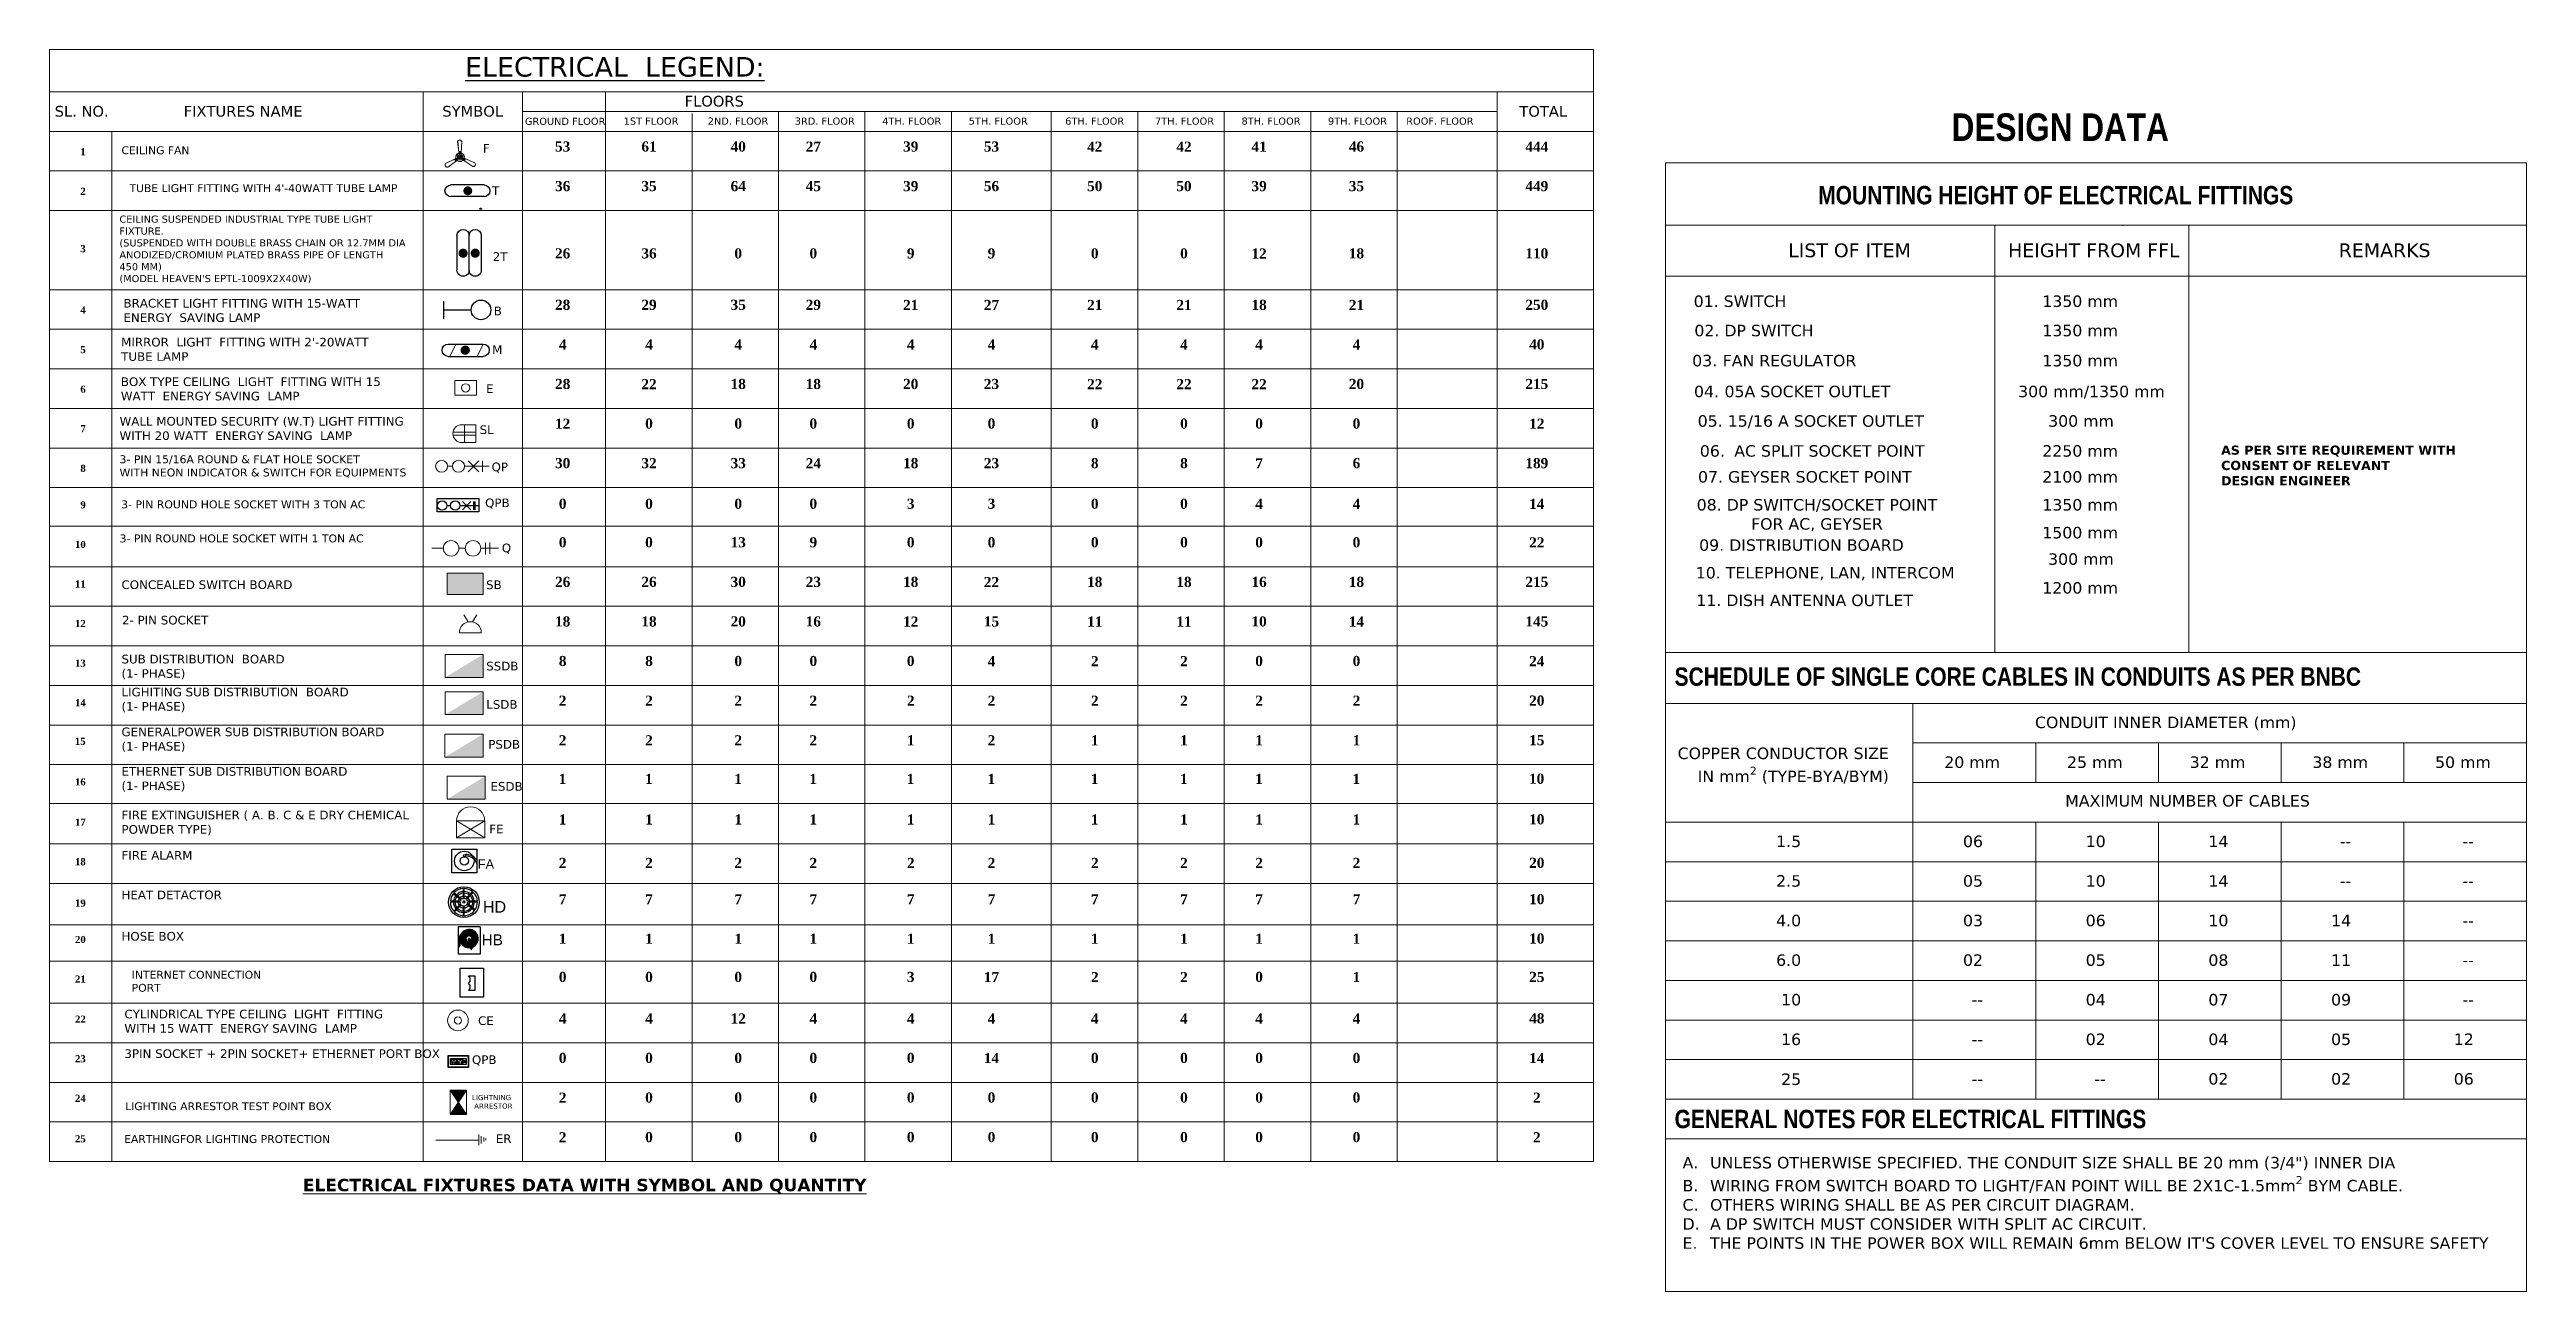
# Model space of a CAD drawing. Header units: inches. Extents: x -12 to 20935469, y -1604 to 24729220.
# Drawn here: x 20812028 to 20823416, y 24623702 to 24629410 of the extents above; entities that cross this region are included whole.
import ezdxf

# ---------------------------------------------------------------- set-up
doc = ezdxf.new("R2010")
doc.units = ezdxf.units.IN
doc.header["$LTSCALE"] = 0.03
doc.header["$MEASUREMENT"] = 0
doc.header["$PDMODE"] = 32
doc.header["$PDSIZE"] = 15
doc.linetypes.add('ACAD_ISO02W100', pattern=[15, 12, -3])
doc.linetypes.add('DOT', pattern=[0.25, 0, -0.25])
for name, color, linetype, lineweight in [('0-elect.fixture-3 fan', 200, 'Continuous', 20), ('2', 7, 'Continuous', 9), ('CL BOX', 90, 'ACAD_ISO02W100', 0), ('Dimiention', 75, 'Continuous', 18), ('DOUBLE LIGHT', 210, 'Continuous', 0), ('E-CF', 4, 'Continuous', 30), ('line', 7, 'Continuous', 9), ('TU TEXT', 251, 'Continuous', 13), ('Window', 162, 'Continuous', 18)]:
    doc.layers.add(name, color=color, linetype=linetype, lineweight=lineweight)
for name, color, linetype in [('3p+2p+eth', 170, 'Continuous'), ('ac 3p', 112, 'Continuous'), ('BL TEXT', 7, 'Continuous'), ('ELECTRICAL FITTINGS', 130, 'Continuous'), ('fire alarm', 10, 'Continuous'), ('H', 154, 'Continuous'), ('heat detactor', 8, 'Continuous'), ('l text', 188, 'DOT'), ('QP TEX', 7, 'Continuous'), ('TEXT', 7, 'Continuous')]:
    doc.layers.add(name, color=color, linetype=linetype)
doc.styles.add('RomanS', font='arial.ttf', dxfattribs={"height": 12})
doc.styles.get("Standard").update_dxf_attribs({"font": 'timesbd.ttf'})
doc.dimstyles.new('arch grid', dxfattribs={"dimtxt": 250, "dimasz": 100, "dimexe": 10, "dimexo": 10, "dimgap": 0.09, "dimtad": 0, "dimdec": 0, "dimzin": 0, "dimdsep": 46, "dimtxsty": 'Standard', "dimblk": 'DOT', "dimcen": 50, "dimdle": 50, "dimclrd": 256, "dimclre": 256, "dimadec": 0, "dimazin": 0, "dimtfac": 1, "dimtdec": 0, "dimtofl": 0, "dimtmove": 0, "dimatfit": 3, "dimldrblk": 'DOT', "dimfxl": 200, "dimfxlon": 1, "dimtolj": 1, "dimtzin": 0, "dimlwd": -1, "dimlwe": -1, "dimarcsym": 1})

msp = doc.modelspace()

# ---------------------------------------------------------------- texts
at = {"layer": 'l text', "char_height": 46.46, "width": 684.663, "attachment_point": 8, "rotation": 0}
for s, insert in [('\\A1;53', (20814387, 24628940.3)), ('\\A1;61', (20814784, 24628940.3)), ('\\A1;40', (20815194.2, 24628940.3)), ('\\A1;27', (20815539.5, 24628940.3)), ('\\A1;39', (20815987.3, 24628940.3)), ('\\A1;53', (20816358.7, 24628940.3)), ('\\A1;42', (20816833.5, 24628940.3)), ('\\A1;42', (20817243.7, 24628940.3)), ('\\A1;41', (20817589.1, 24628940.3)), ('\\A1;46', (20818036.9, 24628940.3)), ('\\A1;444', (20818866.1, 24628940.3)), ('\\A1;36', (20814387, 24628758.4)), ('\\A1;35', (20814784, 24628758.4)), ('\\A1;64', (20815194.2, 24628758.4)), ('\\A1;45', (20815539.5, 24628758.4)), ('\\A1;39', (20815987.3, 24628758.4)), ('\\A1;56', (20816358.7, 24628758.4)), ('\\A1;50', (20816833.5, 24628758.4)), ('\\A1;50', (20817243.7, 24628758.4)), ('\\A1;39', (20817589.1, 24628758.4)), ('\\A1;35', (20818036.9, 24628758.4)), ('\\A1;449', (20818866.1, 24628758.4)), ('\\A1;26', (20814387, 24628449.2)), ('\\A1;36', (20814784, 24628449.2)), ('\\A1;0', (20815194.2, 24628449.2)), ('\\A1;0', (20815539.5, 24628449.2)), ('\\A1;9', (20815987.3, 24628449.2)), ('\\A1;9', (20816358.7, 24628449.2)), ('\\A1;0', (20816833.5, 24628449.2)), ('\\A1;0', (20817243.7, 24628449.2)), ('\\A1;12', (20817589.1, 24628449.2)), ('\\A1;18', (20818036.9, 24628449.2)), ('\\A1;110', (20818866.1, 24628449.2)), ('\\A1;28', (20814387, 24628212.8)), ('\\A1;29', (20814784, 24628212.8)), ('\\A1;35', (20815194.2, 24628212.8)), ('\\A1;29', (20815539.5, 24628212.8)), ('\\A1;21', (20815987.3, 24628212.8)), ('\\A1;27', (20816358.7, 24628212.8)), ('\\A1;21', (20816833.5, 24628212.8)), ('\\A1;21', (20817243.7, 24628212.8)), ('\\A1;18', (20817589.1, 24628212.8)), ('\\A1;21', (20818036.9, 24628212.8)), ('\\A1;250', (20818866.1, 24628212.8)), ('\\A1;4', (20814387, 24628030.9)), ('\\A1;4', (20814784, 24628030.9)), ('\\A1;4', (20815194.2, 24628030.9)), ('\\A1;4', (20815539.5, 24628030.9)), ('\\A1;4', (20815987.3, 24628030.9)), ('\\A1;4', (20816358.7, 24628030.9)), ('\\A1;4', (20816833.5, 24628030.9)), ('\\A1;4', (20817243.7, 24628030.9)), ('\\A1;4', (20817589.1, 24628030.9)), ('\\A1;4', (20818036.9, 24628030.9)), ('\\A1;40', (20818866.1, 24628030.9)), ('\\A1;28', (20814387, 24627849)), ('\\A1;22', (20814784, 24627849)), ('\\A1;18', (20815194.2, 24627849)), ('\\A1;18', (20815539.5, 24627849)), ('\\A1;20', (20815987.3, 24627849)), ('\\A1;23', (20816358.7, 24627849)), ('\\A1;22', (20816833.5, 24627849)), ('\\A1;22', (20817243.7, 24627849)), ('\\A1;22', (20817589.1, 24627849)), ('\\A1;20', (20818036.9, 24627849)), ('\\A1;215', (20818866.1, 24627849)), ('\\A1;12', (20814387, 24627667.1)), ('\\A1;0', (20814784, 24627667.1)), ('\\A1;0', (20815194.2, 24627667.1)), ('\\A1;0', (20815539.5, 24627667.1)), ('\\A1;0', (20815987.3, 24627667.1)), ('\\A1;0', (20816358.7, 24627667.1)), ('\\A1;0', (20816833.5, 24627667.1)), ('\\A1;0', (20817243.7, 24627667.1)), ('\\A1;0', (20817589.1, 24627667.1)), ('\\A1;0', (20818036.9, 24627667.1)), ('\\A1;12', (20818866.1, 24627667.1)), ('\\A1;30', (20814387, 24627485.2)), ('\\A1;32', (20814784, 24627485.2)), ('\\A1;33', (20815194.2, 24627485.2)), ('\\A1;24', (20815539.5, 24627485.2)), ('\\A1;18', (20815987.3, 24627485.2)), ('\\A1;23', (20816358.7, 24627485.2)), ('\\A1;8', (20816833.5, 24627485.2)), ('\\A1;8', (20817243.7, 24627485.2)), ('\\A1;7', (20817589.1, 24627485.2)), ('\\A1;6', (20818036.9, 24627485.2)), ('\\A1;189', (20818866.1, 24627485.2)), ('\\A1;0', (20814387, 24627298.6)), ('\\A1;0', (20814784, 24627298.6)), ('\\A1;0', (20815194.2, 24627298.6)), ('\\A1;0', (20815539.5, 24627298.6)), ('\\A1;3', (20815987.3, 24627298.6)), ('\\A1;3', (20816358.7, 24627298.6)), ('\\A1;0', (20816833.5, 24627298.6)), ('\\A1;0', (20817243.7, 24627298.6)), ('\\A1;4', (20817589.1, 24627298.6)), ('\\A1;4', (20818036.9, 24627298.6)), ('\\A1;14', (20818866.1, 24627298.6)), ('\\A1;0', (20814387, 24627121.4)), ('\\A1;0', (20814784, 24627121.4)), ('\\A1;13', (20815194.2, 24627121.4)), ('\\A1;9', (20815539.5, 24627121.4)), ('\\A1;0', (20815987.3, 24627121.4)), ('\\A1;0', (20816358.7, 24627121.4)), ('\\A1;0', (20816833.5, 24627121.4)), ('\\A1;0', (20817243.7, 24627121.4)), ('\\A1;0', (20817589.1, 24627121.4)), ('\\A1;0', (20818036.9, 24627121.4)), ('\\A1;22', (20818866.1, 24627121.4)), ('\\A1;26', (20814387, 24626939.5)), ('\\A1;26', (20814784, 24626939.5)), ('\\A1;30', (20815194.2, 24626939.5)), ('\\A1;23', (20815539.5, 24626939.5)), ('\\A1;18', (20815987.3, 24626939.5)), ('\\A1;22', (20816358.7, 24626939.5)), ('\\A1;18', (20816833.5, 24626939.5)), ('\\A1;18', (20817243.7, 24626939.5)), ('\\A1;16', (20817589.1, 24626939.5)), ('\\A1;18', (20818036.9, 24626939.5)), ('\\A1;215', (20818866.1, 24626939.5)), ('\\A1;18', (20814387, 24626757.6)), ('\\A1;18', (20814784, 24626757.6)), ('\\A1;20', (20815194.2, 24626757.6)), ('\\A1;16', (20815539.5, 24626757.6)), ('\\A1;12', (20815987.3, 24626757.6)), ('\\A1;15', (20816358.7, 24626757.6)), ('\\A1;11', (20816833.5, 24626757.6)), ('\\A1;11', (20817243.7, 24626757.6)), ('\\A1;10', (20817589.1, 24626757.6)), ('\\A1;14', (20818036.9, 24626757.6)), ('\\A1;145', (20818866.1, 24626757.6)), ('\\A1;8', (20814387, 24626575.8)), ('\\A1;8', (20814784, 24626575.8)), ('\\A1;0', (20815194.2, 24626575.8)), ('\\A1;0', (20815539.5, 24626575.8)), ('\\A1;0', (20815987.3, 24626575.8)), ('\\A1;4', (20816358.7, 24626575.8)), ('\\A1;2', (20816833.5, 24626575.8)), ('\\A1;2', (20817243.7, 24626575.8)), ('\\A1;0', (20817589.1, 24626575.8)), ('\\A1;0', (20818036.9, 24626575.8)), ('\\A1;24', (20818866.1, 24626575.8)), ('\\A1;2', (20814387, 24626393.9)), ('\\A1;2', (20814784, 24626393.9)), ('\\A1;2', (20815194.2, 24626393.9)), ('\\A1;2', (20815539.5, 24626393.9)), ('\\A1;2', (20815987.3, 24626393.9)), ('\\A1;2', (20816358.7, 24626393.9)), ('\\A1;2', (20816833.5, 24626393.9)), ('\\A1;2', (20817243.7, 24626393.9)), ('\\A1;2', (20817589.1, 24626393.9)), ('\\A1;2', (20818036.9, 24626393.9)), ('\\A1;20', (20818866.1, 24626393.9)), ('\\A1;2', (20814387, 24626212)), ('\\A1;2', (20814784, 24626212)), ('\\A1;2', (20815194.2, 24626212)), ('\\A1;2', (20815539.5, 24626212)), ('\\A1;1', (20815987.3, 24626212)), ('\\A1;2', (20816358.7, 24626212)), ('\\A1;1', (20816833.5, 24626212)), ('\\A1;1', (20817243.7, 24626212)), ('\\A1;1', (20817589.1, 24626212)), ('\\A1;1', (20818036.9, 24626212)), ('\\A1;15', (20818866.1, 24626212)), ('\\A1;1', (20814386.2, 24626034.7)), ('\\A1;1', (20814783.2, 24626034.7)), ('\\A1;1', (20815193.4, 24626034.7)), ('\\A1;1', (20815538.7, 24626034.7)), ('\\A1;1', (20815986.5, 24626034.7)), ('\\A1;1', (20816357.9, 24626034.7)), ('\\A1;1', (20816832.7, 24626034.7)), ('\\A1;1', (20817243, 24626034.7)), ('\\A1;1', (20817588.3, 24626034.7)), ('\\A1;1', (20818036.1, 24626034.7)), ('\\A1;10', (20818865.3, 24626034.7)), ('\\A1;1', (20814387, 24625848.2)), ('\\A1;1', (20814784, 24625848.2)), ('\\A1;1', (20815194.2, 24625848.2)), ('\\A1;1', (20815539.5, 24625848.2)), ('\\A1;1', (20815987.3, 24625848.2)), ('\\A1;1', (20816358.7, 24625848.2)), ('\\A1;1', (20816833.5, 24625848.2)), ('\\A1;1', (20817243.7, 24625848.2)), ('\\A1;1', (20817589.1, 24625848.2)), ('\\A1;1', (20818036.9, 24625848.2)), ('\\A1;10', (20818866.1, 24625848.2)), ('\\A1;2', (20814387, 24625648.4)), ('\\A1;2', (20814784, 24625648.4)), ('\\A1;2', (20815194.2, 24625648.4)), ('\\A1;2', (20815539.5, 24625648.4)), ('\\A1;2', (20815987.3, 24625648.4)), ('\\A1;2', (20816358.7, 24625648.4)), ('\\A1;2', (20816833.5, 24625648.4)), ('\\A1;2', (20817243.7, 24625648.4)), ('\\A1;2', (20817589.1, 24625648.4)), ('\\A1;2', (20818036.9, 24625648.4)), ('\\A1;20', (20818866.1, 24625648.4)), ('\\A1;7', (20814387, 24625481.3)), ('\\A1;7', (20814784, 24625481.3)), ('\\A1;7', (20815194.2, 24625481.3)), ('\\A1;7', (20815539.5, 24625481.3)), ('\\A1;7', (20815987.3, 24625481.3)), ('\\A1;7', (20816358.7, 24625481.3)), ('\\A1;7', (20816833.5, 24625481.3)), ('\\A1;7', (20817243.7, 24625481.3)), ('\\A1;7', (20817589.1, 24625481.3)), ('\\A1;7', (20818036.9, 24625481.3)), ('\\A1;10', (20818866.1, 24625481.3)), ('\\A1;1', (20814387, 24625300.3)), ('\\A1;1', (20814784, 24625300.3)), ('\\A1;1', (20815194.2, 24625300.3)), ('\\A1;1', (20815539.5, 24625300.3)), ('\\A1;1', (20815987.3, 24625300.3)), ('\\A1;1', (20816358.7, 24625300.3)), ('\\A1;1', (20816833.5, 24625300.3)), ('\\A1;1', (20817243.7, 24625300.3)), ('\\A1;1', (20817589.1, 24625300.3)), ('\\A1;1', (20818036.9, 24625300.3)), ('\\A1;10', (20818866.1, 24625300.3)), ('\\A1;0', (20814387, 24625123.8)), ('\\A1;0', (20814784, 24625123.8)), ('\\A1;0', (20815194.2, 24625123.8)), ('\\A1;0', (20815539.5, 24625123.8)), ('\\A1;3', (20815987.3, 24625123.8)), ('\\A1;17', (20816358.7, 24625123.8)), ('\\A1;2', (20816833.5, 24625123.8)), ('\\A1;2', (20817243.7, 24625123.8)), ('\\A1;0', (20817589.1, 24625123.8)), ('\\A1;1', (20818036.9, 24625123.8)), ('\\A1;25', (20818866.1, 24625123.8)), ('\\A1;4', (20814387, 24624933.4)), ('\\A1;4', (20814784, 24624933.4)), ('\\A1;12', (20815194.2, 24624933.4)), ('\\A1;4', (20815539.5, 24624933.4)), ('\\A1;4', (20815987.3, 24624933.4)), ('\\A1;4', (20816358.7, 24624933.4)), ('\\A1;4', (20816833.5, 24624933.4)), ('\\A1;4', (20817243.7, 24624933.4)), ('\\A1;4', (20817589.1, 24624933.4)), ('\\A1;4', (20818036.9, 24624933.4)), ('\\A1;48', (20818866.1, 24624933.4)), ('\\A1;0', (20814387, 24624751.5)), ('\\A1;0', (20814784, 24624751.5)), ('\\A1;0', (20815194.2, 24624751.5)), ('\\A1;0', (20815539.5, 24624751.5)), ('\\A1;0', (20815987.3, 24624751.5)), ('\\A1;14', (20816358.7, 24624751.5)), ('\\A1;0', (20816833.5, 24624751.5)), ('\\A1;0', (20817243.7, 24624751.5)), ('\\A1;0', (20817589.1, 24624751.5)), ('\\A1;0', (20818036.9, 24624751.5)), ('\\A1;14', (20818866.1, 24624751.5)), ('\\A1;2', (20814387, 24624569.6)), ('\\A1;0', (20814784, 24624569.6)), ('\\A1;0', (20815194.2, 24624569.6)), ('\\A1;0', (20815539.5, 24624569.6)), ('\\A1;0', (20815987.3, 24624569.6)), ('\\A1;0', (20816358.7, 24624569.6)), ('\\A1;0', (20816833.5, 24624569.6)), ('\\A1;0', (20817243.7, 24624569.6)), ('\\A1;0', (20817589.1, 24624569.6)), ('\\A1;0', (20818036.9, 24624569.6)), ('\\A1;2', (20818866.1, 24624569.6)), ('\\A1;2', (20814387, 24624387.7)), ('\\A1;0', (20814784, 24624387.7)), ('\\A1;0', (20815194.2, 24624387.7)), ('\\A1;0', (20815539.5, 24624387.7)), ('\\A1;0', (20815987.3, 24624387.7)), ('\\A1;0', (20816358.7, 24624387.7)), ('\\A1;0', (20816833.5, 24624387.7)), ('\\A1;0', (20817243.7, 24624387.7)), ('\\A1;0', (20817589.1, 24624387.7)), ('\\A1;0', (20818036.9, 24624387.7)), ('\\A1;2', (20818866.1, 24624387.7))]:
    msp.add_mtext(s, dxfattribs=dict(at, insert=insert))
at = {"layer": 'line', "color": 5, "ltscale": 50}
for s, width, insert, char_height, attachment_point in [('\\A1;{\\fArial Narrow|b1|i0|c0|p34;\\C256;DESIGN DATA}', 1165.31, (20820773.5, 24629116.5), 126.551, 1), ('\\A1;{\\fArial Narrow|b1|i0|c0|p34;\\C256;MOUNTING HEIGHT OF ELECTRICAL FITTINGS}', 4592.884, (20821252, 24628782.9), 84.367, 2), ('\\A1;{\\fArial Narrow|b1|i0|c0|p34;\\C256;SCHEDULE OF SINGLE CORE CABLES IN CONDUITS AS PER BNBC}', 4993.732, (20819499.5, 24626570.1), 84.367, 1), ('\\A1;{\\fArial Narrow|b1|i0|c0|p34;\\C256;GENERAL NOTES FOR ELECTRICAL FITTINGS}', 3700.773, (20819499.5, 24624537), 84.367, 1)]:
    msp.add_mtext_dynamic_manual_height_columns(s, width=width, gutter_width=0.241, heights=[0], dxfattribs=dict(at, insert=insert, char_height=char_height, attachment_point=attachment_point))
at = {"layer": 'line', "lineweight": 40, "ltscale": 50}
for s, insert, char_height, width, attachment_point in [('{\\fVerdana|b0|i0|c0|p34; \\H1.5x;LIST OF ITEM}', (20820585.9, 24628518.8), 42.184, 916.973, 3), ('{\\fVerdana|b0|i0|c0|p34;HEIGHT FROM FFL}', (20821821.2, 24628518.8), 63.275, 917.097, 3), ('{\\fVerdana|b0|i0|c0|p34;REMARKS}', (20822975.2, 24628518.8), 63.275, 917.097, 3), ('{\\fVerdana|b0|i0|c0|p34;\\H1.25x;01. SWITCH }', (20820013.1, 24628279.6), 42.184, 529.629, 3), ('{\\fVerdana|b1|i0|c0|p34;   \\H1.25x;  \\fVerdana|b0|i0|c0|p34;  1350 mm }', (20821538.3, 24628279.6), 42.184, 592.081, 3), ('{\\fVerdana|b1|i0|c0|p34;    \\H1.25x; \\fVerdana|b0|i0|c0|p34; \\H0.88x; \\H1.136x;02. DP SWITCH }', (20820138.6, 24628144.8), 42.184, 757.249, 3), ('{\\fVerdana|b1|i0|c0|p34;   \\H1.25x;  \\fVerdana|b0|i0|c0|p34;  1350 mm }', (20821538.3, 24628144.8), 42.184, 592.081, 3), ('{\\fVerdana|b1|i0|c0|p34;    \\H1.25x; \\fVerdana|b0|i0|c0|p34;03.\\fVerdana|b1|i0|c0|p34; \\fVerdana|b0|i0|c0|p34;FAN REGULATOR}', (20820335.1, 24628006.7), 42.1836, 933.145, 3), ('{\\fVerdana|b1|i0|c0|p34;   \\H1.25x;  \\fVerdana|b0|i0|c0|p34;  1350 mm }', (20821538.3, 24628006.7), 42.184, 592.081, 3), ('{\\fVerdana|b1|i0|c0|p34;    \\H1.25x; \\fVerdana|b0|i0|c0|p34;04.\\fVerdana|b1|i0|c0|p34; \\fVerdana|b0|i0|c0|p34;05A SOCKET OUTLET}', (20820491.5, 24627864.9), 42.1836, 1101.159, 3), ('{\\fVerdana|b1|i0|c0|p34;    \\H1.25x; \\fVerdana|b0|i0|c0|p34; 300 mm/1350 mm }', (20821753.5, 24627864.9), 42.184, 882.075, 3), ('{\\fVerdana|b1|i0|c0|p34;  \\fVerdana|b0|i0|c0|p34;\\H1.25x;   05. 15/16 A SOCKET OUTLET}', (20820645.6, 24627729.2), 42.184, 1221.002, 3), ('{\\fVerdana|b1|i0|c0|p34;     \\fVerdana|b0|i0|c0|p34;  300 mm }', (20821519.3, 24627729.2), 52.729, 473.247, 3), ('{\\fVerdana|b1|i0|c0|p34;   \\fVerdana|b0|i0|c0|p34;\\H1.25x;06. \\fVerdana|b1|i0|c0|p34;\\H0.8x; \\fVerdana|b0|i0|c0|p34;\\H1.25x;AC SPLIT SOCKET POINT}', (20820649.1, 24627591.6), 42.1836, 1485.477, 3), ('{\\fVerdana|b1|i0|c0|p34;   \\H1.25x;  \\fVerdana|b0|i0|c0|p34;  2250 mm }', (20821538.3, 24627591.6), 42.184, 530.542, 3), ('\\pxql;{\\fVerdana|b1|i0|c0|p34;AS PER SITE REQUIREMENT WITH CONSENT OF RELEVANT DESIGN\\~ENGINEER}', (20822012.4, 24627589.9), 42.184, 1197.719, 1), ('{\\fVerdana|b0|i0|c0|p34;\\H1.25x;07. GEYSER SOCKET POINT}', (20820590, 24627472.6), 42.184, 1410.69, 3), ('{\\fVerdana|b1|i0|c0|p34;     \\fVerdana|b0|i0|c0|p34;  2100 mm }', (20821538.3, 24627472.6), 52.729, 645.688, 3), ('\\pxqc;{\\fVerdana|b0|i0|c0|p34;\\H1.25x;08. DP SWITCH/SOCKET POINT FOR AC, GEYSER}', (20820732.2, 24627344), 42.184, 1155.698, 3), ('{\\fVerdana|b1|i0|c0|p34;     \\fVerdana|b0|i0|c0|p34; 1350 mm }', (20821538.3, 24627344), 52.729, 600.981, 3), ('{\\fVerdana|b1|i0|c0|p34;     \\fVerdana|b0|i0|c0|p34; 1500 mm }', (20821538.3, 24627216.1), 52.729, 545.63, 3), ('\\pt0;{\\fVerdana|b0|i0|c0|p34;\\H1.25x;09. DISTRIBUTION BOARD}', (20820553.3, 24627158.8), 42.184, 1370.221, 3), ('{\\fVerdana|b1|i0|c0|p34;     \\fVerdana|b0|i0|c0|p34; 300 mm }', (20821519, 24627094.6), 52.729, 473.247, 3), ('{\\fVerdana|b0|i0|c0|p34;\\H1.25x;10. TELEPHONE, LAN, INTERCOM}', (20820786.9, 24627031.6), 42.184, 1744.702, 3), ('{\\fVerdana|b1|i0|c0|p34;     \\fVerdana|b0|i0|c0|p34; 1200 mm }', (20821538.3, 24626962.3), 52.729, 511.568, 3), ('{\\fVerdana|b0|i0|c0|p34;\\H1.25x;11. DISH ANTENNA OUTLET}', (20820596.2, 24626905), 42.184, 1314.189, 3), ('\\pxql;{\\fVerdana|b1|i0|c0|p34;    \\H1.25x; \\fVerdana|b0|i0|c0|p34;CONDUIT INNER DIAMETER (mm)}', (20822492.8, 24626343.9), 42.184, 1441.693, 3), ('\\A1;{\\fVerdana|b0|i0|c0|p34;\\H1.25x;COPPER CONDUCTOR SIZE\\P IN mm\\H0.7x;\\S2^ ;\\H1.429x; (TYPE-BYA/BYM)}', (20820484.8, 24626201.8), 42.184, 1112.886, 3), ('{\\fVerdana|b1|i0|c0|p34;     \\fVerdana|b0|i0|c0|p34; 20 mm }', (20820995.6, 24626161.1), 52.729, 511.568, 3), ('{\\fVerdana|b1|i0|c0|p34;     \\fVerdana|b0|i0|c0|p34; 25 mm }', (20821559.8, 24626161.1), 52.729, 511.568, 3), ('{\\fVerdana|b1|i0|c0|p34;     \\fVerdana|b0|i0|c0|p34; 32 mm }', (20822123.9, 24626161.1), 52.729, 511.568, 3), ('{\\fVerdana|b1|i0|c0|p34;     \\fVerdana|b0|i0|c0|p34; 38 mm }', (20822688.1, 24626161.1), 52.729, 511.568, 3), ('{\\fVerdana|b1|i0|c0|p34;     \\fVerdana|b0|i0|c0|p34; 50 mm }', (20823252.2, 24626161.1), 52.729, 511.568, 3), ('{\\fVerdana|b1|i0|c0|p34;    \\H1.25x; \\fVerdana|b0|i0|c0|p34;MAXIMUM NUMBER OF CABLES}', (20822420.5, 24625983.5), 42.184, 1415.451, 3), ('{\\fVerdana|b0|i0|c0|p34;1.5}', (20820081.5, 24625797.3), 52.729, 125.044, 3), ('{\\fVerdana|b0|i0|c0|p34;06}', (20820917.7, 24625797.3), 52.729, 125.044, 3), ('{\\fVerdana|b0|i0|c0|p34;10}', (20821481.9, 24625797.3), 52.729, 125.044, 3), ('{\\fVerdana|b0|i0|c0|p34;14}', (20822046, 24625797.3), 52.729, 125.044, 3), ('{\\fVerdana|b0|i0|c0|p34;--}', (20822610.2, 24625797.3), 52.729, 125.044, 3), ('{\\fVerdana|b0|i0|c0|p34;--}', (20823174.3, 24625797.3), 52.729, 125.044, 3), ('{\\fVerdana|b0|i0|c0|p34;2.5}', (20820081.5, 24625615.3), 52.729, 125.044, 3), ('{\\fVerdana|b0|i0|c0|p34;05}', (20820917.7, 24625615.3), 52.729, 125.044, 3), ('{\\fVerdana|b0|i0|c0|p34;10}', (20821481.9, 24625615.3), 52.729, 125.044, 3), ('{\\fVerdana|b0|i0|c0|p34;14}', (20822046, 24625615.3), 52.729, 125.044, 3), ('{\\fVerdana|b0|i0|c0|p34;--}', (20822610.2, 24625615.3), 52.729, 125.044, 3), ('{\\fVerdana|b0|i0|c0|p34;--}', (20823174.3, 24625615.3), 52.729, 125.044, 3), ('{\\fVerdana|b0|i0|c0|p34;4.0}', (20820081.5, 24625433.4), 52.729, 125.044, 3), ('{\\fVerdana|b0|i0|c0|p34;03}', (20820917.7, 24625433.4), 52.729, 125.044, 3), ('{\\fVerdana|b0|i0|c0|p34;06}', (20821481.9, 24625433.4), 52.729, 125.044, 3), ('{\\fVerdana|b0|i0|c0|p34;10}', (20822046, 24625433.4), 52.729, 125.044, 3), ('{\\fVerdana|b0|i0|c0|p34;14}', (20822610.2, 24625433.4), 52.729, 125.044, 3), ('{\\fVerdana|b0|i0|c0|p34;--}', (20823174.3, 24625433.4), 52.729, 125.044, 3), ('{\\fVerdana|b0|i0|c0|p34;6.0}', (20820081.5, 24625251.4), 52.729, 125.044, 3), ('{\\fVerdana|b0|i0|c0|p34;02}', (20820917.7, 24625251.4), 52.729, 125.044, 3), ('{\\fVerdana|b0|i0|c0|p34;05}', (20821481.9, 24625251.4), 52.729, 125.044, 3), ('{\\fVerdana|b0|i0|c0|p34;08}', (20822046, 24625251.4), 52.729, 125.044, 3), ('{\\fVerdana|b0|i0|c0|p34;11}', (20822610.2, 24625251.4), 52.729, 125.044, 3), ('{\\fVerdana|b0|i0|c0|p34;--}', (20823174.3, 24625251.4), 52.729, 125.044, 3), ('{\\fVerdana|b0|i0|c0|p34;10}', (20820081.5, 24625069.5), 52.729, 125.044, 3), ('{\\fVerdana|b0|i0|c0|p34;--}', (20820917.7, 24625069.5), 52.729, 125.044, 3), ('{\\fVerdana|b0|i0|c0|p34;04}', (20821481.9, 24625069.5), 52.729, 125.044, 3), ('{\\fVerdana|b0|i0|c0|p34;07}', (20822046, 24625069.5), 52.729, 125.044, 3), ('{\\fVerdana|b0|i0|c0|p34;09}', (20822610.2, 24625069.5), 52.729, 125.044, 3), ('{\\fVerdana|b0|i0|c0|p34;--}', (20823174.3, 24625069.5), 52.729, 125.044, 3), ('{\\fVerdana|b0|i0|c0|p34;16}', (20820081.5, 24624887.5), 52.729, 125.044, 3), ('{\\fVerdana|b0|i0|c0|p34;--}', (20820917.7, 24624887.5), 52.729, 125.044, 3), ('{\\fVerdana|b0|i0|c0|p34;02}', (20821481.9, 24624887.5), 52.729, 125.044, 3), ('{\\fVerdana|b0|i0|c0|p34;04}', (20822046, 24624887.5), 52.729, 125.044, 3), ('{\\fVerdana|b0|i0|c0|p34;05}', (20822610.2, 24624887.5), 52.729, 125.044, 3), ('{\\fVerdana|b0|i0|c0|p34;12}', (20823174.3, 24624887.5), 52.729, 125.044, 3), ('{\\fVerdana|b0|i0|c0|p34;25}', (20820081.5, 24624703.9), 52.729, 125.044, 3), ('{\\fVerdana|b0|i0|c0|p34;02}', (20822046, 24624705.6), 52.729, 125.044, 3), ('{\\fVerdana|b0|i0|c0|p34;02}', (20822610.2, 24624705.6), 52.729, 125.044, 3), ('{\\fVerdana|b0|i0|c0|p34;06}', (20823174.3, 24624705.6), 52.729, 125.044, 3), ('{\\fVerdana|b0|i0|c0|p34;--}', (20820917.7, 24624705.6), 52.729, 125.044, 3), ('{\\fVerdana|b0|i0|c0|p34;--}', (20821481.9, 24624705.6), 52.729, 125.044, 3), ('\\A1;\\pxi-3,l4,ql,t4;{\\fVerdana|b0|i0|c0|p34;\\H1.25x;A.^IUNLESS OTHERWISE SPECIFIED. THE CONDUIT SIZE SHALL BE 20 mm (3/4\\H1x;") INNER DIA\\PB.^IWIRING FROM SWITCH BOARD TO LIGHT/FAN POINT WILL BE 2X1C-1.5mm\\H0.7x;\\S2^ ;\\H1.42857x; BYM CABLE.\\PC.^IOTHERS WIRING SHALL BE AS PER CIRCUIT DIAGRAM.\\PD.^IA DP SWITCH MUST CONSIDER WITH SPLIT AC CIRCUIT.\\PE.^ITHE POINTS IN THE POWER BOX WILL REMAIN 6mm BELOW IT\'S COVER LEVEL TO ENSURE SAFETY }', (20823360.3, 24624320.4), 42.1836, 3866.293, 3)]:
    msp.add_mtext(s, dxfattribs=dict(at, insert=insert, char_height=char_height, width=width, attachment_point=attachment_point))
at = {"layer": 'TU TEXT', "color": 3, "lineweight": 25, "ltscale": 50, "insert": (20815315.6, 24629375.7), "char_height": 90.108, "width": 2759.367, "attachment_point": 3}
msp.add_mtext('{\\fVerdana|b0|i0|c161|p34;\\LELECTRICAL\\fVerdana|b0|i0|c0|p34;  \\fVerdana|b0|i0|c161|p34;LEGEND:}', dxfattribs=at)
at = {"layer": 'TU TEXT', "lineweight": 40, "ltscale": 50, "attachment_point": 3}
for s, insert, char_height, width in [('{\\fVerdana|b1|i0|c0|p34;    \\H1.5x; \\fVerdana|b0|i0|c0|p34; SL. NO.}', (20812299.5, 24629150.9), 32.767, 357.711), ('{\\fVerdana|b0|i0|c0|p34; \\H1.5x;   FIXTURES NAME}', (20813191, 24629150.9), 32.767, 712.27), ('{\\fVerdana|b0|i0|c0|p34;SYMBOL}', (20814112.7, 24629150.9), 49.15, 553.622), ('{\\fVerdana|b0|i0|c0|p34;FLOORS}', (20815220.2, 24629197.3), 49.15, 430.228), ('{\\fVerdana|b0|i0|c0|p34;TOTAL}', (20819005, 24629150.6), 49.15, 430.228), ('{\\fVerdana|b0|i0|c0|p34;GROUND FLOOR }', (20814583.2, 24629096.5), 32.767, 1332.07), ('{\\fVerdana|b0|i0|c0|p34;1ST FLOOR    }', (20814919.3, 24629097.4), 32.767, 514.939), ('{\\fVerdana|b0|i0|c0|p34;2ND. FLOOR    }', (20815332.4, 24629097.4), 32.767, 514.939), ('{\\fVerdana|b0|i0|c0|p34;3RD. FLOOR    }', (20815730, 24629097.4), 32.767, 514.939), ('{\\fVerdana|b0|i0|c0|p34;4TH. FLOOR    }', (20816127.7, 24629097.4), 32.767, 514.939), ('{\\fVerdana|b0|i0|c0|p34;5TH. FLOOR    }', (20816525.3, 24629097.4), 32.767, 514.939), ('{\\fVerdana|b0|i0|c0|p34;6TH. FLOOR    }', (20816968.8, 24629097.4), 32.767, 514.939), ('{\\fVerdana|b0|i0|c0|p34;7TH. FLOOR    }', (20817381.9, 24629097.4), 32.767, 514.939), ('{\\fVerdana|b0|i0|c0|p34;8TH. FLOOR    }', (20817779.6, 24629097.4), 32.767, 514.939), ('{\\fVerdana|b0|i0|c0|p34;9TH. FLOOR    }', (20818177.2, 24629097.4), 32.767, 514.939), ('{\\fVerdana|b0|i0|c0|p34;ROOF. FLOOR    }', (20818574.9, 24629097.4), 32.767, 514.939), ('1', (20812194.1, 24628956.8), 32.8, 430.228), ('{\\fVerdana|b1|i0|c0|p34;    \\H1.25x; \\fVerdana|b0|i0|c0|p34; \\H0.88x; CEILING FAN }', (20812671.1, 24628965.1), 32.767, 942.495), ("{\\fVerdana|b1|i0|c0|p34;    \\H1.25x;  \\fVerdana|b0|i0|c0|p34; \\H0.88x;TUBE LIGHT FITTING WITH 4'-40WATT TUBE LAMP }", (20813627.6, 24628791), 32.7666, 1410.985), ('2', (20812194.1, 24628774.9), 32.8, 430.228), ("\\pxql;{\\fVerdana|b0|i0|c0|p34;CEILING SUSPENDED INDUSTRIAL TYPE TUBE LIGHT\\PFIXTURE.\\P(SUSPENDED WITH DOUBLE BRASS CHAIN OR 12.7MM DIA\\PANODIZED/CROMIUM PLATED BRASS PIPE OF LENGTH\\P450 MM)\\P(MODEL HEAVEN'S EPTL-1009X2X40W)}", (20813923.3, 24628646.9), 32.767, 1574.408), ('3', (20812194.1, 24628511.3), 32.8, 430.228), ('4', (20812194.1, 24628229.3), 32.8, 430.228), ('5', (20812194.1, 24628047.4), 32.8, 430.228), ('6', (20812194.1, 24627865.5), 32.8, 430.228), ('7', (20812194.1, 24627683.6), 32.8, 430.228), ('8', (20812194.1, 24627501.7), 32.8, 430.228), ('9', (20812194.1, 24627333.8), 32.8, 430.228), ('10', (20812194.1, 24627151.9), 32.77, 430.228), ('11', (20812194.1, 24626970), 32.77, 430.228), ('12', (20812194.1, 24626788.1), 32.77, 430.228), ('13', (20812194.1, 24626606.2), 32.77, 430.228), ('14', (20812194.1, 24626424.3), 32.77, 430.228), ('15', (20812193.4, 24626247.1), 32.77, 430.228), ('16', (20812194.1, 24626060.6), 32.77, 430.228), ('17', (20812194.1, 24625875.5), 32.77, 430.228), ('18', (20812194.1, 24625693.6), 32.77, 430.228), ('19', (20812194.1, 24625503.3), 32.77, 430.228), ('20', (20812194.1, 24625336.2), 32.77, 430.228), ('21', (20812194.1, 24625154.3), 32.77, 430.228), ('22', (20812194.1, 24624970.1), 32.77, 430.228), ('23', (20812194.1, 24624788.2), 32.77, 430.228), ('24', (20812194.1, 24624606.3), 32.77, 430.228), ('25', (20812194.1, 24624420.3), 32.77, 430.228)]:
    msp.add_mtext(s, dxfattribs=dict(at, insert=insert, char_height=char_height, width=width))
at = {"layer": 'TU TEXT', "color": 5, "ltscale": 50, "attachment_point": 1}
for s, width, gutter_width, insert, char_height in [('{\\fVerdana|b0|i0|c0|p34;\\H1.1x;\\C256;F}', 83.133, 0.228, (20814020.4, 24628975.9), 36.043), ('{\\fVerdana|b0|i0|c0|p34;\\H1.1x;\\C256;T}', 82.428, 0.228, (20814062.7, 24628780.9), 36.043), ('{\\fVerdana|b0|i0|c0|p34;\\H1.1x;\\C256;2T}', 82.428, 0.228, (20814065.6, 24628478.3), 36.043), ('{\\fVerdana|b0|i0|c0|p34;\\H1.1x;\\C256;BRACKET LIGHT FITTING WITH 15-WATT\\PENERGY  SAVING LAMP}', 1590.609, 0.228, (20812367.6, 24628263.9), 36.043), ('{\\fVerdana|b0|i0|c0|p34;\\H1.1x;\\C256;B}', 62.851, 0.228, (20814070.2, 24628228.5), 36.043), ("{\\fVerdana|b0|i0|c0|p34;\\H1.1x;\\C256;MIRROR  LIGHT  FITTING WITH 2'-20WATT \\PTUBE LAMP}", 1758.245, 0.228, (20812357, 24628085), 36.043), ('{\\fVerdana|b0|i0|c0|p34;\\H1.1x;\\C256;M}', 121.162, 0.228, (20814062.7, 24628050.2), 36.043), ('{\\fVerdana|b0|i0|c0|p34;\\H1.1x;\\C256;BOX TYPE CEILING  LIGHT  FITTING WITH 15\\PWATT  ENERGY SAVING  LAMP}', 2328.507, 0.228, (20812355.5, 24627903.2), 36.043), ('{\\fVerdana|b0|i0|c0|p34;\\H1.1x;\\C256;E}', 82.428, 0.228, (20814034.8, 24627871), 36.043), ('{\\fVerdana|b0|i0|c0|p34;\\H1.1x;\\C256;WALL MOUNTED SECURITY (W.T) LIGHT FITTING \\PWITH 20 WATT  ENERGY SAVING  LAMP}', 2881.406, 0.228, (20812349.6, 24627721.3), 36.043), ('{\\fVerdana|b0|i0|c0|p34;\\H1.1x;\\C256;SL}', 114.329, 0.228, (20814005.3, 24627682.8), 36.043), ('{\\fVerdana|b0|i0|c0|p34;\\C256;3- PIN 15/16A ROUND & FLAT HOLE SOCKET \\PWITH NEON INDICATOR & SWITCH FOR EQUIPMENTS}', 1949.78, 0.228, (20812349.6, 24627545.1), 36.407), ('{\\fVerdana|b0|i0|c0|p34;\\H1.1x;\\C256;QP}', 367.872, 0.228, (20814060.1, 24627511.6), 36.043), ('{\\fVerdana|b0|i0|c0|p34;\\C256;3- PIN ROUND HOLE SOCKET WITH 3 TON AC }', 1265.649, 0.228, (20812357, 24627337.8), 36.407), ('{\\fVerdana|b0|i0|c0|p34;\\H1.1x;\\C256;QPB}', 367.872, 0.228, (20814030.4, 24627346.4), 36.043), ('{\\fVerdana|b0|i0|c0|p34;\\C256;3- PIN ROUND HOLE SOCKET WITH 1 TON AC }', 1265.649, 0.228, (20812349.6, 24627181.3), 36.407), ('{\\fVerdana|b0|i0|c0|p34;\\H1.1x;\\C256;Q}', 185.122, 0.228, (20814107.4, 24627139.2), 36.043), ('\\A1;{\\fVerdana|b0|i0|c0|p34;\\H1.1x;\\C256;CONCEALED SWITCH BOARD}', 1645.272, 0.228, (20812358.5, 24626970.2), 36.043), ('{\\fVerdana|b0|i0|c0|p34;\\H1.1x;\\C256;SB}', 112.586, 0.228, (20814034.8, 24626969.9), 36.043), ('\\A1;{\\fVerdana|b0|i0|c0|p34;\\H1.1x;\\C256;2- PIN SOCKET}', 1832.06, 0.228, (20812360.7, 24626807.4), 36.043), ('\\A1;{\\fVerdana|b0|i0|c0|p34;\\H1.1x;\\C256;SUB DISTRIBUTION  BOARD \\P(1- PHASE)}', 1535.535, 0.228, (20812358.5, 24626628.2), 36.043), ('{\\fVerdana|b0|i0|c0|p34;\\H1.1x;\\C256;SSDB}', 204.497, 0.228, (20814035.3, 24626596.1), 36.043), ('\\A1;{\\fVerdana|b0|i0|c0|p34;\\H1.1x;\\C256;LIGHITING SUB DISTRIBUTION  BOARD \\P(1- PHASE)}', 1535.535, 0.228, (20812358.5, 24626476.9), 36.043), ('{\\fVerdana|b0|i0|c0|p34;\\H1.1x;\\C256;LSDB}', 204.497, 0.228, (20814035.3, 24626419.8), 36.043), ('\\A1;{\\fVerdana|b0|i0|c0|p34;\\H1.1x;\\C256;GENERALPOWER SUB DISTRIBUTION BOARD \\P(1- PHASE)}', 1832.06, 0.228, (20812358.5, 24626293.8), 36.043), ('{\\fVerdana|b0|i0|c0|p34;\\H1.1x;\\C256;PSDB}', 254.762, 0.228, (20814044.7, 24626236.6), 36.043), ('\\A1;{\\fVerdana|b0|i0|c0|p34;\\H1.1x;\\C256;ETHERNET SUB DISTRIBUTION BOARD \\P(1- PHASE)}', 1832.06, 0.228, (20812358.5, 24626111.9), 36.043), ('{\\fVerdana|b0|i0|c0|p34;\\H1.1x;\\C256;ESDB}', 254.762, 0.228, (20814055, 24626043.2), 36.043), ('\\A1;{\\fVerdana|b0|i0|c0|p34;\\H1.1x;\\C256;FIRE EXTINGUISHER ( A. B. C & E DRY CHEMICAL \\PPOWDER TYPE)}', 1832.06, 0.228, (20812358.5, 24625911.6), 36.043), ('{\\fVerdana|b0|i0|c0|p34;\\H1.1x;\\C256;FE}', 116.976, 0.228, (20814049.7, 24625847.3), 36.043), ('\\A1;{\\fVerdana|b0|i0|c0|p34;\\H1.1x;\\C256;FIRE ALARM}', 1832.06, 0.228, (20812358.5, 24625726.6), 36.043), ('\\A1;{\\fVerdana|b0|i0|c0|p34;\\H1.1x;\\C256;HEAT DETACTOR}', 1832.06, 0.228, (20812358.5, 24625544.7), 36.043), ('\\A1;{\\fVerdana|b0|i0|c0|p34;\\H1.1x;\\C256;HOSE BOX}', 1832.06, 0.228, (20812358.5, 24625354.3), 36.043), ('{\\fVerdana|b0|i0|c0|p34;\\H1.1x;\\C256;CYLINDRICAL TYPE CEILING  LIGHT  FITTING\\PWITH 15 WATT  ENERGY SAVING  LAMP}', 30802.334, 3.01, (20812372, 24624996.9), 36.043), ('{\\fVerdana|b0|i0|c0|p34;\\H1.1x;\\C256;CE}', 2388.113, 3.01, (20813998, 24624966.6), 36.043), ('\\pxt729;{\\fVerdana|b0|i0|c0|p34;\\H1.1x;\\C256;3PIN SOCKET + 2PIN SOCKET+ ETHERNET PORT BOX}', 1445.6, 3.01, (20812372, 24624815), 36.043), ('{\\fVerdana|b0|i0|c0|p34;\\H1.1x;\\C256;QPB}', 2388.113, 3.01, (20813969.9, 24624787.2), 36.043), ('{\\fVerdana|b0|i0|c0|p34;\\C256;LIGHTING ARRESTOR TEST POINT BOX}', 1445.6, 3.01, (20812375.2, 24624571.5), 36.043), ('{\\fVerdana|b0|i0|c0|p34;\\H1.1x;\\C256;LIGHTNING\\P ARRESTOR}', 1423.526, 1.79, (20813969.9, 24624605.3), 21.485), ('{\\fVerdana|b0|i0|c0|p34;\\C256;EARTHINGFOR LIGHTING PROTECTION}', 1445.6, 3.01, (20812370.8, 24624420.8), 36.043), ('{\\fVerdana|b0|i0|c0|p34;\\H1.1x;\\C256;ER}', 2388.113, 3.01, (20814079.5, 24624424.1), 36.043), ('\\A1;{\\fVerdana|b1|i0|c0|p34;\\L\\C256;ELECTRICAL FIXTURES DATA WITH SYMBOL AND QUANTITY }', 4336.18, 0.228, (20813192.7, 24624219.8), 56.887)]:
    msp.add_mtext_dynamic_manual_height_columns(s, width=width, gutter_width=gutter_width, heights=[0], dxfattribs=dict(at, insert=insert, char_height=char_height))
at = {"layer": 'TU TEXT', "color": 5, "ltscale": 50, "insert": (20812405.5, 24625175.8), "char_height": 36.043, "width": 1832.06, "attachment_point": 1}
msp.add_mtext('{\\fVerdana|b0|i0|c0|p34;\\C256;INTERNET CONNECTION \\PPORT}', dxfattribs=at)

# ---------------------------------------------------------------- blocks, each defined once
blk = doc.blocks.new('gy')
at = {"layer": 'Dimiention', "color": 18, "ltscale": 50, "true_color": 0x000000}
for p, q in [((3543696.4, 5183214.1), (3543682.6, 5183214.1)), ((3543686.3, 5183217.1), (3543686.3, 5183211.1)), ((3543688.4, 5183217.1), (3543694.4, 5183211.1)), ((3543694.4, 5183217.1), (3543688.4, 5183211.1)), ((3543705.8, 5183214.1), (3543703.1, 5183214.1))]:
    blk.add_line(p, q, dxfattribs=at)
for centre in [(3543699.7, 5183214.1), (3543709.1, 5183214.1)]:
    blk.add_circle(centre, 3.34, dxfattribs=at)
blk = doc.blocks.new('GGGFGFG')
at = {"layer": 'line', "color": 4, "ltscale": 50}
for p, q in [((7356688, 3293208), (7357003, 3293208)), ((7356688, 3292998), (7356688, 3293208)), ((7357003, 3292998), (7356688, 3292998)), ((7357003, 3293208), (7357003, 3292998))]:
    blk.add_line(p, q, dxfattribs=at)
blk.add_circle((7356846, 3293103), 59.6, dxfattribs=at)
blk = doc.blocks.new('FDDF')
at = {"layer": 'line', "color": 6, "linetype": 'Continuous', "lineweight": 25, "ltscale": 50}
for p, q in [((7351583, 3307777), (7351583, 3307352)), ((7351732, 3307777), (7351732, 3307352))]:
    blk.add_line(p, q, dxfattribs=at)
at = {"layer": 'line', "color": 6, "linetype": 'Continuous', "lineweight": 40, "ltscale": 50, "const_width": 56.1}
blk.add_lwpolyline([(7351657, 3307597, 1), (7351657, 3307541, 1)], format="xyb", close=True, dxfattribs=at)
at = {"layer": 'line', "color": 6, "linetype": 'Continuous', "lineweight": 25, "ltscale": 50}
for centre, start, end in [((7351657, 3307777), 0, 180), ((7351657, 3307352), 180, 0)]:
    blk.add_arc(centre, 74.8, start, end, dxfattribs=at)
blk = doc.blocks.new('JJUJUJUKI')
at = {"layer": 'line', "color": 6, "ltscale": 50}
for p, q in [((7363095, 3291794), (7362945, 3291867)), ((7363095, 3291461), (7362945, 3291534))]:
    blk.add_line(p, q, dxfattribs=at)
at = {"layer": 'line', "color": 5, "xscale": -1, "rotation": 180}
blk.add_blockref('FDDF', (11363, 6599219), dxfattribs=at)
blk = doc.blocks.new('RTRT')
at = {"layer": 'line', "color": 5}
blk.add_blockref('JJUJUJUKI', (0, 0), dxfattribs=at)
blk = doc.blocks.new('DFDEDRFE')
at = {"layer": 'Dimiention', "ltscale": 50}
for p, q in [((7351174, 3289945), (7350745, 3289945)), ((7351174, 3290082), (7350910, 3290082)), ((7350959, 3289749), (7350959, 3290082)), ((7351174, 3290082), (7351174, 3289749)), ((7351174, 3289886), (7350745, 3289886)), ((7351174, 3289749), (7350910, 3289749))]:
    blk.add_line(p, q, dxfattribs=at)
blk.add_arc((7350910, 3289915), 167, 90, 270, dxfattribs=at)
blk = doc.blocks.new('JIJUUU')
at = {"layer": 'Dimiention', "color": 4, "ltscale": 50}
for p, q in [((7358869, 3293274), (7359075, 3293617)), ((7358869, 3293617), (7359075, 3293274))]:
    blk.add_line(p, q, dxfattribs=at)
blk.add_lwpolyline([(7359075, 3293617), (7358869, 3293617), (7358869, 3293274), (7359075, 3293274)], close=True, dxfattribs=at)
blk.add_arc((7359075, 3293446), 171, 270, 90, dxfattribs=at)
blk = doc.blocks.new('JUJUJUKIII')
at = {"layer": 'H', "ltscale": 50, "true_color": 0x999999, "transparency": 33554556}
h = blk.add_hatch(color=253, dxfattribs=at)
h.dxf.hatch_style = 1
h.paths.add_polyline_path([(7363220, 3291034), (7363426, 3291034), (7363426, 3291377), (7363220, 3291377)])
at = {"layer": 'Dimiention', "color": 4, "ltscale": 50}
blk.add_lwpolyline([(7363220, 3291034), (7363426, 3291034), (7363426, 3291377), (7363220, 3291377)], close=True, dxfattribs=at)
blk = doc.blocks.new('U7TYT')
at = {"layer": 'Dimiention', "ltscale": 50, "transparency": 33554590}
h = blk.add_hatch(color=253, dxfattribs=at)
h.dxf.hatch_style = 1
h.paths.add_polyline_path([(7347319, 3290480), (7346977, 3290274), (7347319, 3290274)])
at = {"layer": 'Dimiention', "color": 4, "ltscale": 50}
blk.add_lwpolyline([(7347319, 3290274), (7347319, 3290480), (7346977, 3290480), (7346977, 3290274)], close=True, dxfattribs=at)
blk = doc.blocks.new('fgftrfteter')
at = {"layer": 'Dimiention', "color": 4, "ltscale": 50}
for p, q in [((4580720, 2287906), (4581164, 2287906)), ((4580895, 2288123), (4580808, 2288269)), ((4580989, 2288123), (4581076, 2288269))]:
    blk.add_line(p, q, dxfattribs=at)
blk.add_arc((4580942, 2287906), 222, 0, 180, dxfattribs=at)
blk = doc.blocks.new('GGGGTG')
at = {"layer": 'line', "color": 5, "lineweight": -3, "xscale": -0.05365266185709679, "yscale": 0.05365266185709679, "zscale": 0.05365266185709679, "rotation": 270}
for p in [(11622999.1, 1222003.2), (11622999.1, 1221995.2)]:
    blk.add_blockref('FDDF', p, dxfattribs=at)
blk = doc.blocks.new('rfgrtrtgrtgr')
at = {"layer": 'Dimiention', "ltscale": 50}
for p, q in [((11249437, 1692058), (11249437, 1691969)), ((11249470, 1692056), (11249470, 1691966)), ((11249506, 1692013), (11249369, 1692013)), ((11249675, 1692013), (11249626, 1692013)), ((11249884, 1692013), (11249796, 1692013))]:
    blk.add_line(p, q, dxfattribs=at)
for centre in [(11249566, 1692013), (11249735, 1692013)]:
    blk.add_circle(centre, 60.2, dxfattribs=at)
blk = doc.blocks.new('E-CF')
at = {"layer": '0-elect.fixture-3 fan', "color": 230, "linetype": 'ByBlock', "lineweight": 13, "ltscale": 5}
for p, q in [((-1.4, 6.5), (-2.4, 20.9)), ((-1.4, 6.5), (-2.3, 20.9)), ((3.2, 20.7), (1.6, 6.5)), ((3.3, 20.7), (1.7, 6.5)), ((-19.6, -7.5), (-6.5, -1.7)), ((-19.6, -7.5), (-6.4, -1.8)), ((-5, -4.4), (-16.9, -12.4)), ((-4.9, -4.5), (-16.9, -12.5)), ((16.3, -13.3), (4.7, -4.7)), ((16.3, -13.2), (4.8, -4.7)), ((6.3, -2.1), (19.2, -8.4)), ((6.4, -2), (19.3, -8.4))]:
    blk.add_line(p, q, dxfattribs=at)
at = {"layer": '0-elect.fixture-3 fan', "color": 232, "linetype": 'ByBlock', "lineweight": 13, "ltscale": 5}
for p, q in [((-0.4, 5.4), (-0.7, 4.8)), ((-0.3, 6.7), (-0.6, 7.3)), ((-0.4, 5), (-0.2, 4.7)), ((-0.3, 7.5), (-0.2, 7.2)), ((0, 6.9), (0.2, 7)), ((0, 5.2), (0.3, 5.3)), ((0.4, 4.9), (0.6, 4.7)), ((0.5, 7.4), (0.6, 7.2)), ((0.6, 6.7), (1, 7.2)), ((0.6, 5.4), (0.9, 4.8)), ((-6.1, -2.8), (-6.8, -2.8)), ((-6.7, -3.3), (-6.5, -3)), ((-6.3, -4), (-6.2, -3.7)), ((-5.9, -3.4), (-6.2, -3.3)), ((-5.6, -3.6), (-6, -4.2)), ((-5, -2.2), (-4.6, -1.6)), ((-4.5, -2.6), (-4.8, -2.4)), ((-4.5, -2.1), (-4.3, -1.8)), ((-4.5, -3), (-3.8, -3)), ((-4.1, -2.8), (-4, -2.5)), ((4, -2.8), (3.7, -2.8)), ((4.4, -3.2), (3.7, -3.1)), ((4.5, -2.2), (4.2, -2.2)), ((4.9, -2.4), (4.5, -1.8)), ((4.5, -2.6), (4.5, -2.9)), ((5.4, -3.9), (5.8, -4.4)), ((5.9, -3.1), (6.6, -3.1)), ((5.9, -3.4), (5.9, -3.7)), ((6.2, -4.1), (5.9, -4.1)), ((6.6, -3.5), (6.3, -3.5))]:
    blk.add_line(p, q, dxfattribs=at)
at = {"layer": '0-elect.fixture-3 fan', "color": 5, "lineweight": 13}
blk.add_line((0, 0), (0, 0), dxfattribs=at)
at = {"layer": '0-elect.fixture-3 fan', "color": 230, "linetype": 'ByBlock', "lineweight": 13, "ltscale": 5, "extrusion": (0, 0, -1)}
for centre, major_axis, start_param, end_param in [((0, 0), (-4.05, 4.05), 5.068563, 7.021343), ((0, 0), (-3.85, 3.85), 5.085186, 7.003917), ((0.5, 19.9), (-2.12, 2.12), 5.823867, 8.359631), ((0.5, 19.9), (-2.05, 2.05), 5.830329, 8.353169), ((0, 0), (4.72, 4.72), -1.003222, -0.833722), ((0, 0), (-4.05, 4.05), 0.879773, 2.832553), ((0, 0), (4.72, 4.72), -0.690743, -0.521244), ((0, 0), (-3.85, 3.85), 0.896396, 2.815126), ((-17.5, -9.5), (-2.12, 2.12), 3.729471, 6.265236), ((-17.5, -9.5), (-2.05, 2.05), 3.735934, 6.258773), ((0, 0), (-4.72, 4.72), 5.068843, 5.238343), ((0, 0), (4.72, 4.72), 3.185569, 3.355068), ((0, 0), (4.05, 4.05), 1.403372, 3.356151), ((0, 0), (-3.85, 3.85), 2.990791, 4.909522), ((0, 0), (4.72, 4.72), 1.403652, 1.573151), ((0, 0), (-4.72, 4.72), 2.66197, 2.831469), ((17, -10.3), (2.05, 2.05), 0.070743, 2.593582), ((17, -10.3), (-2.12, 2.12), 1.635076, 4.170841)]:
    blk.add_ellipse(centre, major_axis=major_axis, ratio=1, start_param=start_param, end_param=end_param, dxfattribs=at)
at = {"layer": '0-elect.fixture-3 fan', "linetype": 'ByBlock', "lineweight": 13, "ltscale": 5, "extrusion": (0, 0, -1)}
blk.add_ellipse((0, 0), major_axis=(-2.47, 2.47), ratio=1, start_param=5.497787, end_param=11.780972, dxfattribs=at)
at = {"layer": '0-elect.fixture-3 fan', "color": 200, "linetype": 'ByBlock', "lineweight": 13, "ltscale": 5, "extrusion": (0, 0, -1)}
blk.add_ellipse((0, 0), major_axis=(-1.61, 1.61), ratio=1, start_param=5.497787, end_param=11.780972, dxfattribs=at)
at = {"layer": '0-elect.fixture-3 fan', "color": 190, "linetype": 'ByBlock', "lineweight": 13, "ltscale": 5, "extrusion": (0, 0, -1)}
for major_axis, start_param, end_param in [((0.666, 0.666), 3.926991, 10.210176), ((-0.461, 0.461), 5.497787, 11.780972)]:
    blk.add_ellipse((0, 0), major_axis=major_axis, ratio=1, start_param=start_param, end_param=end_param, dxfattribs=at)
at = {"layer": '0-elect.fixture-3 fan', "color": 232, "linetype": 'ByBlock', "lineweight": 13, "ltscale": 5, "extrusion": (0, 0, -1)}
for centre, major_axis, start_param, end_param in [((-0.4, 7.4), (-0.169, 0.169), 5.038692, 7.013305), ((-0.4, 4.7), (0.169, 0.169), 2.26283, 4.381754), ((0, 0), (5.4, 5.4), -0.840677, -0.683789), ((-0.2, 7.3), (0.101, 0.101), 3.926991, 10.210176), ((-2.2, 6.1), (-1.37, 1.37), 2.052913, 2.705807), ((-0.3, 4.8), (0.101, 0.101), 3.926991, 10.210176), ((0, 0), (3.17, 3.17), -0.878763, -0.645703), ((0.1, 6.9), (0.101, 0.101), 3.926991, 10.210176), ((0.2, 5.3), (0.101, 0.101), 3.926991, 10.210176), ((0.5, 4.8), (0.101, 0.101), 3.926991, 10.210176), ((0.6, 7.3), (0.101, 0.101), 3.926991, 10.210176), ((2.6, 6), (1.46, 1.46), 3.643048, 4.257264), ((0.7, 4.7), (0.169, 0.169), 0.376965, 2.49589), ((0.7, 7.4), (-0.169, 0.169), 0.887007, 2.86162), ((-6.8, -3), (0.169, 0.169), 3.505001, 5.479614), ((0, 0), (-5.4, 5.4), 4.91891, 5.075797), ((-6.6, -3.2), (0.101, 0.101), 3.926991, 10.210176), ((-6.2, -3.8), (0.101, 0.101), 3.926991, 10.210176), ((-6.2, -4), (0.169, 0.169), 1.373501, 3.348114), ((-6.1, -3.4), (0.101, 0.101), 3.926991, 10.210176), ((-6.5, -0.8), (1.46, 1.46), 1.548653, 2.162869), ((-4.2, -4.9), (-1.37, 1.37), 6.241703, 6.894597), ((-4.6, -2.5), (-0.101, 0.101), 5.497787, 11.780972), ((-4.4, -1.8), (-0.169, 0.169), 6.136552, 8.255476), ((-4.4, -2), (-0.101, 0.101), 5.497787, 11.780972), ((0, 0), (-3.17, 3.17), 4.880824, 5.113884), ((-4.1, -2.7), (0.101, 0.101), 3.926991, 10.210176), ((-3.9, -2.7), (0.169, 0.169), 0.168435, 2.287359), ((0, 0), (-3.17, 3.17), 2.786429, 3.019489), ((3.7, -2.9), (0.169, 0.169), 2.471361, 4.590285), ((3.9, -2.8), (0.101, 0.101), 3.926991, 10.210176), ((4.3, -2), (-0.169, 0.169), 5.928021, 8.046946), ((4.3, -2.2), (0.101, 0.101), 3.926991, 10.210176), ((4.5, -2.8), (0.101, 0.101), 3.926991, 10.210176), ((3.9, -5.2), (-1.46, 1.46), 1.025054, 1.63927), ((6.4, -1.2), (1.37, 1.37), 2.576511, 3.229406), ((5.9, -3.6), (-0.101, 0.101), 5.497787, 11.780972), ((6, -4.3), (-0.169, 0.169), 2.981402, 4.956015), ((6, -4.1), (0.101, 0.101), 3.926991, 10.210176), ((0, 0), (-5.4, 5.4), 2.824515, 2.981402), ((6.5, -3.5), (-0.101, 0.101), 5.497787, 11.780972), ((6.6, -3.3), (-0.169, 0.169), 0.849902, 2.824515)]:
    blk.add_ellipse(centre, major_axis=major_axis, ratio=1, start_param=start_param, end_param=end_param, dxfattribs=at)
blk = doc.blocks.new('ethernet port')
at = {"layer": 'ELECTRICAL FITTINGS'}
blk.add_lwpolyline([(-5056.1, -4355.3), (-4966.7, -4355.3), (-4966.7, -4426.7), (-5056.1, -4426.7)], close=True, dxfattribs=at)
blk.add_lwpolyline([(-5032, -4401.1), (-5032, -4381.4), (-4986.9, -4381.4), (-4986.9, -4401.1)], dxfattribs=at)
for centre in [(-5020.7, -4410.9), (-4998.2, -4410.9)]:
    blk.add_arc(centre, 15, 41.13846, 138.86154, dxfattribs=at)
blk = doc.blocks.new('GYTT')
at = {"layer": 'line', "color": 4, "ltscale": 50}
for radius in [19.7, 6.87]:
    blk.add_circle((20859470.8, -1441350.4), radius, dxfattribs=at)
blk = doc.blocks.new('3p+2p+ethernet')
at = {"layer": '3p+2p+eth'}
for p, q in [((20831259, 24655818), (20831707, 24655818)), ((20831259, 24655556), (20831259, 24655818)), ((20831269, 24655808), (20831697, 24655808)), ((20831269, 24655566), (20831269, 24655808)), ((20831312, 24655756), (20831654, 24655756)), ((20831312, 24655620), (20831312, 24655756)), ((20831654, 24655620), (20831312, 24655620)), ((20831451, 24655688), (20831470, 24655688)), ((20831460, 24655756), (20831460, 24655620)), ((20831581, 24655756), (20831581, 24655620)), ((20831591, 24655708), (20831643, 24655708)), ((20831591, 24655663), (20831591, 24655708)), ((20831643, 24655663), (20831591, 24655663)), ((20831597, 24655672), (20831597, 24655694)), ((20831597, 24655694), (20831605, 24655694)), ((20831636, 24655672), (20831597, 24655672)), ((20831606, 24655696), (20831605, 24655694)), ((20831606, 24655696), (20831606, 24655701)), ((20831606, 24655701), (20831628, 24655701)), ((20831628, 24655701), (20831628, 24655696)), ((20831628, 24655696), (20831629, 24655694)), ((20831629, 24655694), (20831636, 24655694)), ((20831636, 24655694), (20831636, 24655672)), ((20831643, 24655708), (20831643, 24655663)), ((20831654, 24655756), (20831654, 24655620)), ((20831697, 24655808), (20831697, 24655566)), ((20831707, 24655818), (20831707, 24655556)), ((20831707, 24655556), (20831259, 24655556)), ((20831697, 24655566), (20831269, 24655566))]:
    blk.add_line(p, q, dxfattribs=at)
for centre, radius in [((20831387, 24655690), 57.4), ((20831364, 24655675), 10.3), ((20831388, 24655718), 10.3), ((20831416, 24655675), 10.3), ((20831520, 24655690), 57.4), ((20831497, 24655675), 10.3), ((20831521, 24655718), 10.3), ((20831549, 24655675), 10.3)]:
    blk.add_circle(centre, radius, dxfattribs=at)
blk = doc.blocks.new('ac 3p')
at = {"layer": 'ac 3p', "ltscale": 50}
for p, q in [((20827076, 24655115.6), (20827063.3, 24655128.2)), ((20827063.3, 24655115.6), (20827076, 24655128.2)), ((20827080.5, 24655115.6), (20827080.5, 24655128.2)), ((20827082.3, 24655115.6), (20827082.3, 24655128.2)), ((20827039.3, 24655121.9), (20827045, 24655121.9)), ((20827059.1, 24655121.9), (20827088.3, 24655121.9))]:
    blk.add_line(p, q, dxfattribs=at)
at = {"layer": 'ac 3p'}
blk.add_lwpolyline([(20827024.3, 24655132.8), (20827088.2, 24655132.8), (20827088.2, 24655112.3), (20827024.3, 24655112.3)], close=True, dxfattribs=at)
at = {"layer": 'ac 3p', "ltscale": 50}
for centre in [(20827032.2, 24655121.9), (20827052.1, 24655121.9)]:
    blk.add_circle(centre, 7.06, dxfattribs=at)
blk = doc.blocks.new('FGRFTGFRF')
at = {"layer": 'Window', "color": 0, "ltscale": 50}
for p, q in [((4973676, 4856359), (4973676, 4856311)), ((4973724, 4856380), (4973724, 4856277)), ((4973787, 4856415), (4973787, 4856231)), ((4973845, 4856453), (4973845, 4856187)), ((4974926, 4856317), (4973846, 4856317))]:
    blk.add_line(p, q, dxfattribs=at)
blk = doc.blocks.new('fgfgrg')
at = {"layer": 'line', "ltscale": 50}
h = blk.add_hatch(color=4, dxfattribs=at)
h.dxf.hatch_style = 1
h.paths.add_polyline_path([(-2980806, 7034385), (-2980806, 7034089), (-2980584, 7034237)])
h.paths.add_polyline_path([(-2980361, 7034385), (-2980584, 7034237), (-2980361, 7034089)])
at = {"layer": 'line', "color": 4, "ltscale": 50}
for p, q in [((-2980806, 7034089), (-2980806, 7034385)), ((-2980806, 7034385), (-2980361, 7034385)), ((-2980806, 7034385), (-2980361, 7034089)), ((-2980361, 7034385), (-2980806, 7034089)), ((-2980361, 7034385), (-2980361, 7034089)), ((-2980361, 7034089), (-2980806, 7034089))]:
    blk.add_line(p, q, dxfattribs=at)
blk = doc.blocks.new('fire alrm')
at = {"layer": 'fire alarm'}
blk.add_lwpolyline([(20824372.4, 24663295), (20824404.8, 24663295), (20824404.8, 24663264), (20824372.4, 24663264)], close=True, dxfattribs=at)
at = {"layer": 'fire alarm', "ltscale": 50}
for radius in [12.8, 5.49]:
    blk.add_circle((20824388.6, 24663279.5), radius, dxfattribs=at)
at = {"layer": 'fire alarm'}
blk.add_circle((20824389.1, 24663286.5), 1.46, dxfattribs=at)
for centre, radius, start, end in [((20824390.4, 24663269.6), 18.3, 38.0837, 92.1028), ((20824390.4, 24663269.9), 16.1, 26.6159, 89.7)]:
    blk.add_arc(centre, radius, start, end, dxfattribs=at)
at = {"insert": (20824406.1, 24663281.4), "char_height": 12, "attachment_point": 1, "style": 'RomanS'}
blk.add_mtext_dynamic_manual_height_columns('FA', width=21.67, gutter_width=60, heights=[0], dxfattribs=at)
blk = doc.blocks.new('heat detaCTOR')
for p, q in [((20826804.1, 24664322.7), (20826793.7, 24664322.7)), ((20826803.9, 24664321.6), (20826793.7, 24664321.6)), ((20826804.7, 24664324), (20826796.7, 24664330.3)), ((20826804.4, 24664319.7), (20826797.2, 24664312.3)), ((20826805.5, 24664324.8), (20826797.4, 24664331.2)), ((20826805.1, 24664318.8), (20826798, 24664311.5)), ((20826807, 24664335.7), (20826807, 24664325.4)), ((20826808.1, 24664325.5), (20826808.1, 24664335.7)), ((20826809.6, 24664325.1), (20826816.8, 24664332.5)), ((20826810.5, 24664324.4), (20826817.6, 24664331.8)), ((20826818.8, 24664312.8), (20826810.8, 24664319.2)), ((20826819.5, 24664313.7), (20826811.4, 24664320.2)), ((20826821.9, 24664322.7), (20826811.5, 24664322.7)), ((20826821.9, 24664321.6), (20826811.6, 24664321.6)), ((20826807, 24664317.8), (20826807, 24664307.5)), ((20826808.1, 24664307.5), (20826808.1, 24664317.8))]:
    blk.add_line(p, q)
at = {"layer": 'heat detactor'}
for radius in [16, 0.961]:
    blk.add_circle((20826807.8, 24664321.6), radius, dxfattribs=at)
at = {"layer": 'heat detactor', "ltscale": 50}
for radius, start, end in [(14.1, 141.7875, 175.4795), (14.1, 179.9779, 221.5042), (14.1, 93.1805, 137.2895), (9.26, 180, 218.3584), (9.26, 141.9072, 172.3309), (9.26, 95.4082, 134.2403), (6.08, 180, 215.5442), (6.08, 142.0004, 169.5114), (6.08, 97.3867, 131.5175), (3.87, 180, 209.4431), (3.87, 142.2004, 163.3657), (3.87, 226.0434, 258.3361), (3.87, 101.6639, 125.5893), (1.65, 78.6551, 101.3184), (14.1, 50.5228, 88.685), (9.26, 53.6686, 87.7533), (6.08, 56.4828, 86.9346), (3.87, 62.6166, 85.1763), (3.87, 274.8237, 321.1017), (1.65, 42.0404, 45.9436), (3.87, 16.6343, 45.9836), (3.87, 337.7128, 0), (6.08, 10.4886, 45.9945), (6.08, 331.7846, 0), (9.26, 7.6691, 45.9996), (9.26, 329.0619, 0), (14.1, 4.5205, 46.0244), (14.1, 326.0126, 0.0221), (14.1, 226.0026, 266.8195), (9.26, 226.0274, 264.5918), (6.08, 226.0325, 262.6133), (6.08, 273.0654, 321.3017), (9.26, 272.2467, 321.395), (14.1, 271.315, 321.5146)]:
    blk.add_arc((20826807.8, 24664321.6), radius, start, end, dxfattribs=at)
at = {"layer": 'heat detactor'}
for start, end in [(141.8685, 173.4939), (180, 219.5193), (94.5899, 135.3638), (52.5077, 88.0926), (6.5061, 46.0017), (327.9383, 0), (226.0253, 265.4101), (271.9074, 321.4336)]:
    blk.add_arc((20826807.8, 24664321.6), 10.9, start, end, dxfattribs=at)
at = {"insert": (20826827.5, 24664322.7), "char_height": 12, "attachment_point": 1, "style": 'RomanS'}
blk.add_mtext_dynamic_manual_height_columns('HD', width=23.193, gutter_width=60, heights=[0], dxfattribs=at)
blk = doc.blocks.new('hose box')
at = {"layer": 'fire alarm'}
for p, q in [((20826579, 24664176.5), (20826555, 24664176.5)), ((20826555, 24664176.5), (20826555, 24664146.5)), ((20826579, 24664176.5), (20826555, 24664176.5)), ((20826579, 24664176.5), (20826579, 24664146.5)), ((20826579, 24664176.5), (20826579, 24664146.5)), ((20826579, 24664146.5), (20826555, 24664146.5)), ((20826555.4, 24664159), (20826555.7, 24664159.1)), ((20826555.4, 24664158.3), (20826555.4, 24664158.9)), ((20826555.4, 24664158.3), (20826556.9, 24664158.3)), ((20826555.5, 24664158.8), (20826555.5, 24664158.7)), ((20826555.5, 24664158.8), (20826555.6, 24664158.6)), ((20826555.5, 24664158.7), (20826555.5, 24664158.6)), ((20826555.5, 24664158.6), (20826555.6, 24664158.6)), ((20826555.6, 24664158.8), (20826555.7, 24664158.6)), ((20826555.7, 24664158.7), (20826555.6, 24664158.8)), ((20826555.6, 24664158.8), (20826555.6, 24664158.8)), ((20826555.6, 24664158.8), (20826555.6, 24664158.8)), ((20826555.6, 24664158.8), (20826555.6, 24664158.8)), ((20826555.6, 24664158.6), (20826555.6, 24664158.6)), ((20826555.6, 24664158.5), (20826555.6, 24664158.5)), ((20826555.6, 24664158.5), (20826555.6, 24664158.5)), ((20826555.6, 24664154.9), (20826555.6, 24664154.8)), ((20826555.6, 24664154.8), (20826557, 24664154.8)), ((20826555.7, 24664161.4), (20826555.7, 24664161.5)), ((20826555.7, 24664161.5), (20826556.9, 24664161.5)), ((20826555.7, 24664161.1), (20826555.7, 24664161.4)), ((20826555.7, 24664161.4), (20826556.9, 24664161.4)), ((20826555.7, 24664159.2), (20826555.7, 24664159.5)), ((20826555.8, 24664158.9), (20826555.7, 24664158.9)), ((20826555.8, 24664158.9), (20826555.7, 24664158.9)), ((20826555.7, 24664158.6), (20826555.7, 24664158.7)), ((20826555.7, 24664158.6), (20826555.7, 24664158.6)), ((20826555.8, 24664158.5), (20826555.7, 24664158.5)), ((20826555.8, 24664158.5), (20826555.7, 24664158.5)), ((20826555.7, 24664158.3), (20826555.7, 24664157.9)), ((20826555.7, 24664157.9), (20826555.7, 24664155.8)), ((20826555.7, 24664157.9), (20826555.8, 24664157.9)), ((20826556.3, 24664155.8), (20826555.7, 24664155.8)), ((20826556.3, 24664155.8), (20826555.7, 24664155.8)), ((20826555.7, 24664155.8), (20826555.8, 24664155.6)), ((20826555.8, 24664161), (20826556.9, 24664161)), ((20826555.8, 24664160.9), (20826556.9, 24664160.9)), ((20826555.8, 24664160.9), (20826556.9, 24664160.9)), ((20826555.8, 24664160.8), (20826556.9, 24664160.8)), ((20826555.8, 24664160.8), (20826556.9, 24664160.8)), ((20826555.8, 24664160.7), (20826556.9, 24664160.7)), ((20826555.8, 24664160.7), (20826556.9, 24664160.7)), ((20826555.8, 24664160.6), (20826556.9, 24664160.6)), ((20826555.8, 24664160.6), (20826556.9, 24664160.6)), ((20826555.8, 24664160.5), (20826556.9, 24664160.5)), ((20826555.8, 24664160.5), (20826556.9, 24664160.5)), ((20826555.8, 24664160.4), (20826556.9, 24664160.4)), ((20826555.8, 24664160.4), (20826556.9, 24664160.4)), ((20826555.8, 24664160.3), (20826556.9, 24664160.3)), ((20826555.8, 24664160.3), (20826556.9, 24664160.3)), ((20826555.8, 24664160.2), (20826556.9, 24664160.2)), ((20826555.8, 24664160.2), (20826556.9, 24664160.2)), ((20826555.8, 24664160.1), (20826556.9, 24664160.1)), ((20826555.8, 24664160.1), (20826556.9, 24664160.1)), ((20826555.8, 24664160), (20826556.9, 24664160)), ((20826555.8, 24664160), (20826556.9, 24664160)), ((20826555.8, 24664159.9), (20826556.9, 24664159.9)), ((20826555.8, 24664159.9), (20826556.9, 24664159.9)), ((20826555.8, 24664159.8), (20826556.9, 24664159.8)), ((20826555.8, 24664159.8), (20826556.9, 24664159.8)), ((20826555.8, 24664159.7), (20826556.9, 24664159.7)), ((20826555.8, 24664159.7), (20826556.9, 24664159.7)), ((20826555.8, 24664159.6), (20826556.9, 24664159.6)), ((20826555.8, 24664158.9), (20826555.8, 24664158.9)), ((20826555.8, 24664158.9), (20826555.8, 24664158.5)), ((20826555.8, 24664158.9), (20826555.8, 24664158.5)), ((20826555.8, 24664158.9), (20826556.8, 24664158.9)), ((20826555.8, 24664158.6), (20826555.9, 24664158.8)), ((20826555.8, 24664158.6), (20826555.9, 24664158.8)), ((20826555.8, 24664158.6), (20826555.8, 24664158.8)), ((20826555.8, 24664158.6), (20826555.8, 24664158.8)), ((20826555.8, 24664158.6), (20826555.8, 24664158.8)), ((20826555.8, 24664158.6), (20826555.8, 24664158.8)), ((20826555.8, 24664158.6), (20826555.8, 24664158.8)), ((20826555.8, 24664158.6), (20826555.8, 24664158.8)), ((20826555.8, 24664158.5), (20826555.8, 24664158.5)), ((20826555.8, 24664158.5), (20826556.8, 24664158.5)), ((20826556.3, 24664158.3), (20826555.8, 24664158.3)), ((20826555.8, 24664157.9), (20826555.8, 24664155.8)), ((20826555.8, 24664155.6), (20826555.8, 24664155.1)), ((20826555.8, 24664155.6), (20826556.7, 24664155.6)), ((20826555.8, 24664155.1), (20826556.8, 24664155.1)), ((20826555.9, 24664158.6), (20826556, 24664158.8)), ((20826555.9, 24664158.6), (20826555.9, 24664158.8)), ((20826555.9, 24664158.6), (20826555.9, 24664158.8)), ((20826555.9, 24664158.6), (20826555.9, 24664158.8)), ((20826555.9, 24664158.6), (20826555.9, 24664158.8)), ((20826555.9, 24664158.6), (20826555.9, 24664158.8)), ((20826555.9, 24664157.9), (20826555.9, 24664155.8)), ((20826555.9, 24664157.9), (20826555.9, 24664155.8)), ((20826555.9, 24664157.9), (20826556.1, 24664157.9)), ((20826555.9, 24664157.9), (20826556.1, 24664157.9)), ((20826555.9, 24664157.9), (20826555.9, 24664157.9)), ((20826556, 24664158.6), (20826556, 24664158.8)), ((20826556, 24664158.6), (20826556, 24664158.8)), ((20826556, 24664158.6), (20826556.1, 24664158.8)), ((20826556, 24664158.6), (20826556, 24664158.8)), ((20826556.1, 24664158.6), (20826556.1, 24664158.8)), ((20826556.1, 24664158.6), (20826556.1, 24664158.8)), ((20826556.1, 24664158.6), (20826556.2, 24664158.8)), ((20826556.1, 24664158.6), (20826556.1, 24664158.8)), ((20826556.1, 24664157.9), (20826556.1, 24664155.8)), ((20826556.1, 24664157.9), (20826556.1, 24664155.8)), ((20826556.1, 24664157.9), (20826556.1, 24664157.9)), ((20826556.2, 24664158.6), (20826556.2, 24664158.8)), ((20826556.2, 24664158.6), (20826556.2, 24664158.8)), ((20826556.2, 24664158.6), (20826556.3, 24664158.8)), ((20826556.3, 24664158.6), (20826556.3, 24664158.8)), ((20826556.3, 24664158.6), (20826556.3, 24664158.8)), ((20826556.3, 24664158.6), (20826556.3, 24664158.8)), ((20826556.3, 24664158.6), (20826556.4, 24664158.8)), ((20826556.3, 24664158.3), (20826556.8, 24664158.3)), ((20826556.3, 24664155.8), (20826556.9, 24664155.8)), ((20826556.3, 24664155.8), (20826556.8, 24664155.8)), ((20826556.4, 24664158.6), (20826556.4, 24664158.8)), ((20826556.4, 24664158.6), (20826556.4, 24664158.8)), ((20826556.4, 24664158.6), (20826556.4, 24664158.8)), ((20826556.4, 24664158.6), (20826556.5, 24664158.8)), ((20826556.4, 24664157.9), (20826556.4, 24664155.8)), ((20826556.4, 24664157.9), (20826556.7, 24664157.9)), ((20826556.4, 24664157.9), (20826556.5, 24664157.9)), ((20826556.5, 24664158.6), (20826556.6, 24664158.8)), ((20826556.5, 24664158.6), (20826556.5, 24664158.8)), ((20826556.5, 24664158.6), (20826556.5, 24664158.8)), ((20826556.5, 24664158.6), (20826556.5, 24664158.8)), ((20826556.5, 24664157.9), (20826556.5, 24664155.8)), ((20826556.5, 24664157.9), (20826556.6, 24664157.9)), ((20826556.6, 24664158.6), (20826556.6, 24664158.8)), ((20826556.6, 24664158.6), (20826556.6, 24664158.8)), ((20826556.6, 24664158.6), (20826556.6, 24664158.8)), ((20826556.6, 24664158.6), (20826556.7, 24664158.8)), ((20826556.6, 24664157.9), (20826556.6, 24664155.8)), ((20826556.6, 24664157.9), (20826556.7, 24664157.9)), ((20826556.7, 24664158.6), (20826556.7, 24664158.8)), ((20826556.7, 24664158.6), (20826556.7, 24664158.8)), ((20826556.7, 24664158.6), (20826556.7, 24664158.8)), ((20826556.7, 24664158.6), (20826556.8, 24664158.8)), ((20826556.7, 24664158.6), (20826556.7, 24664158.8)), ((20826556.7, 24664158.6), (20826556.8, 24664158.8)), ((20826556.7, 24664158.6), (20826556.7, 24664158.8)), ((20826556.7, 24664158.6), (20826556.7, 24664158.8)), ((20826556.7, 24664157.9), (20826556.7, 24664155.8)), ((20826556.9, 24664155.8), (20826556.7, 24664155.6)), ((20826556.7, 24664155.6), (20826556.7, 24664155.1)), ((20826556.8, 24664158.9), (20826556.8, 24664158.5)), ((20826556.8, 24664158.6), (20826556.8, 24664158.8)), ((20826556.8, 24664158.6), (20826556.8, 24664158.8)), ((20826556.8, 24664158.6), (20826556.8, 24664158.7)), ((20826556.8, 24664158.3), (20826556.8, 24664157.9)), ((20826556.8, 24664157.9), (20826556.8, 24664155.8)), ((20826556.8, 24664157.9), (20826556.8, 24664157.9)), ((20826556.9, 24664161.4), (20826556.9, 24664161.5)), ((20826556.9, 24664161.1), (20826556.9, 24664161.4)), ((20826556.9, 24664158.3), (20826556.9, 24664159.5)), ((20826556.9, 24664157.9), (20826556.9, 24664155.8)), ((20826557, 24664154.9), (20826557, 24664154.8)), ((20826566.4, 24664162.7), (20826567.5, 24664162.7)), ((20826566.4, 24664162.7), (20826566.4, 24664161.1)), ((20826566.4, 24664161.1), (20826567.5, 24664161.1)), ((20826566.5, 24664163.5), (20826566.5, 24664162.8)), ((20826566.5, 24664162.8), (20826567.4, 24664162.8)), ((20826567.4, 24664163.5), (20826567.4, 24664162.8)), ((20826567.4, 24664162.8), (20826567.4, 24664162.7)), ((20826567.4, 24664162.8), (20826567.4, 24664162.8)), ((20826567.5, 24664162.7), (20826567.5, 24664161.1)), ((20826567.5, 24664162.5), (20826577.3, 24664162.5)), ((20826567.5, 24664161.3), (20826577.3, 24664161.3)), ((20826569.1, 24664152.2), (20826569.1, 24664154.2)), ((20826569.1, 24664154.2), (20826570.1, 24664154.2)), ((20826569.1, 24664152.2), (20826570, 24664152.2)), ((20826569.1, 24664152.1), (20826569.1, 24664152.2)), ((20826570.1, 24664152.2), (20826569.1, 24664152.2)), ((20826570, 24664152.1), (20826569.1, 24664152.1)), ((20826569.2, 24664154.3), (20826570, 24664154.3)), ((20826569.2, 24664154.3), (20826569.2, 24664154.2)), ((20826569.2, 24664152.1), (20826569.9, 24664152.1)), ((20826569.2, 24664152.1), (20826569.2, 24664152)), ((20826569.2, 24664152), (20826569.9, 24664152)), ((20826569.9, 24664150), (20826569.9, 24664150.1)), ((20826570, 24664152.3), (20826570, 24664152.2)), ((20826570, 24664150.2), (20826570, 24664150.1)), ((20826570.1, 24664154.2), (20826570.1, 24664152.2))]:
    blk.add_line(p, q, dxfattribs=at)
for centre, radius in [((20826555.7, 24664159), 0.118), ((20826556.3, 24664158.1), 0.106), ((20826556.3, 24664158.1), 0.0528), ((20826564.4, 24664162.5), 0.212), ((20826565.2, 24664165.6), 0.212), ((20826568.4, 24664165.8), 0.212), ((20826569.6, 24664162.9), 0.212)]:
    blk.add_circle(centre, radius, dxfattribs=at)
for centre, radius, start, end in [((20826567, 24664163.5), 10, 354.2113, 347.2993), ((20826567, 24664163.5), 8.88, 353.4715, 345.6503), ((20826567, 24664163.5), 7.75, 352.5143, 343.502), ((20826555.5, 24664158.9), 0.088, 112.9321, 180), ((20826555.7, 24664159), 0.132, 79.3495, 280.6505), ((20826555.7, 24664158.8), 0.0519, 90, 180), ((20826555.7, 24664158.8), 0.0467, 90, 180), ((20826555.6, 24664158.8), 0.013, 259.3495, 0), ((20826555.6, 24664158.8), 0.0182, 259.3495, 0), ((20826555.6, 24664158.5), 0.013, 0, 100.6505), ((20826555.6, 24664158.5), 0.0182, 0, 100.6505), ((20826555.7, 24664158.5), 0.0519, 180, 270), ((20826555.7, 24664158.5), 0.0467, 180, 270), ((20826555.8, 24664154.9), 0.195, 90, 180), ((20826555.7, 24664161.5), 0.0293, 90, 180), ((20826555.7, 24664161.4), 0.0293, 180, 270), ((20826555.8, 24664161.1), 0.0964, 180, 212.1509), ((20826555.8, 24664161), 0.0964, 147.8491, 212.1509), ((20826555.8, 24664160.9), 0.0964, 147.8491, 212.1509), ((20826555.8, 24664160.8), 0.0964, 147.8491, 212.1509), ((20826555.8, 24664160.7), 0.0964, 147.8491, 212.1509), ((20826555.8, 24664160.6), 0.0964, 147.8491, 212.1509), ((20826555.8, 24664160.5), 0.0964, 147.8491, 212.1509), ((20826555.8, 24664160.4), 0.0964, 147.8491, 212.1509), ((20826555.8, 24664160.3), 0.0964, 147.8491, 212.1509), ((20826555.8, 24664160.2), 0.0964, 147.8491, 212.1509), ((20826555.8, 24664160.1), 0.0964, 147.8491, 212.1509), ((20826555.8, 24664160), 0.0964, 147.8491, 212.1509), ((20826555.8, 24664159.9), 0.0964, 147.8491, 212.1509), ((20826555.8, 24664159.8), 0.0964, 147.8491, 212.1509), ((20826555.8, 24664159.6), 0.0964, 147.8491, 212.1509), ((20826555.8, 24664159.5), 0.0964, 147.8491, 180), ((20826555.7, 24664159.2), 0.088, 292.9321, 0), ((20826555.8, 24664158.3), 0.0352, 90, 180), ((20826555.7, 24664157.9), 0.0176, 90, 180), ((20826565.7, 24664162.1), 9.95, 134.8472, 183.5291), ((20826555.8, 24664158.9), 0.026, 0, 90), ((20826555.8, 24664158.9), 0.0208, 0, 90), ((20826555.8, 24664158.8), 0.00649, 348.1747, 176.635), ((20826555.8, 24664158.8), 0.00649, 348.1747, 176.635), ((20826555.8, 24664158.8), 0.00649, 348.1747, 176.635), ((20826555.8, 24664158.6), 0.00649, 168.1747, 356.635), ((20826555.8, 24664158.6), 0.00649, 168.1747, 356.635), ((20826555.8, 24664158.6), 0.00649, 168.1747, 356.635), ((20826555.8, 24664158.6), 0.00649, 257.7725, 356.635), ((20826555.8, 24664158.5), 0.026, 270, 0), ((20826555.8, 24664158.5), 0.0208, 270, 8.9893), ((20826555.9, 24664158.8), 0.00649, 348.1747, 176.635), ((20826555.9, 24664158.8), 0.00649, 348.1747, 176.635), ((20826555.9, 24664158.8), 0.00649, 348.1747, 176.635), ((20826556, 24664158.8), 0.013, 0, 163.1706), ((20826555.9, 24664158.6), 0.013, 184.0866, 354.9254), ((20826555.9, 24664158.6), 0.00649, 168.1747, 356.635), ((20826555.9, 24664158.6), 0.00649, 168.1747, 356.635), ((20826556, 24664158.8), 0.013, 0, 163.1706), ((20826556.1, 24664158.8), 0.013, 0, 163.1706), ((20826556, 24664158.6), 0.013, 184.0866, 354.9254), ((20826556, 24664158.6), 0.013, 184.0866, 354.9254), ((20826556.1, 24664158.8), 0.013, 0, 163.1706), ((20826556.2, 24664158.8), 0.013, 0, 163.1706), ((20826556.1, 24664158.6), 0.013, 184.0866, 354.9254), ((20826556.1, 24664158.6), 0.013, 184.0866, 354.9254), ((20826556.2, 24664158.8), 0.013, 0, 163.1706), ((20826556.2, 24664158.6), 0.013, 184.0866, 354.9254), ((20826556.2, 24664158.6), 0.013, 184.0866, 354.9254), ((20826556.3, 24664158.8), 0.013, 0, 163.1706), ((20826556.3, 24664158.8), 0.013, 0, 163.1706), ((20826556.3, 24664158.6), 0.013, 184.0866, 354.9254), ((20826556.3, 24664158.6), 0.013, 184.0866, 354.9254), ((20826556.4, 24664158.8), 0.013, 0, 163.1706), ((20826556.4, 24664158.8), 0.013, 0, 163.1706), ((20826556.4, 24664158.6), 0.013, 184.0866, 354.9254), ((20826556.4, 24664158.6), 0.013, 184.0866, 354.9254), ((20826556.5, 24664158.8), 0.013, 0, 163.1706), ((20826556.5, 24664158.8), 0.013, 0, 163.1706), ((20826556.6, 24664158.6), 0.013, 184.0866, 354.9254), ((20826556.5, 24664158.6), 0.013, 184.0866, 354.9254), ((20826556.6, 24664158.8), 0.013, 0, 163.1706), ((20826556.6, 24664158.8), 0.013, 0, 163.1706), ((20826556.6, 24664158.6), 0.013, 184.0866, 354.9254), ((20826556.6, 24664158.6), 0.00649, 168.1747, 356.635), ((20826556.7, 24664158.8), 0.00649, 348.1747, 176.635), ((20826556.7, 24664158.8), 0.00649, 348.1747, 176.635), ((20826556.7, 24664158.8), 0.00649, 348.1747, 176.635), ((20826556.7, 24664158.8), 0.00649, 348.1747, 176.635), ((20826556.7, 24664158.6), 0.00649, 168.1747, 356.635), ((20826556.7, 24664158.6), 0.00649, 168.1747, 356.635), ((20826556.7, 24664158.6), 0.00649, 168.1747, 356.635), ((20826556.8, 24664158.6), 0.00649, 168.1747, 356.635), ((20826572.2, 24664162.1), 15.4, 173.1613, 182.1303), ((20826556.8, 24664158.8), 0.00649, 348.1747, 176.635), ((20826556.8, 24664158.8), 0.00649, 95.3487, 176.635), ((20826556.8, 24664158.6), 0.00649, 168.1747, 356.635), ((20826556.8, 24664158.3), 0.0352, 0, 90), ((20826556.8, 24664157.9), 0.0176, 0, 90), ((20826556.8, 24664154.9), 0.195, 0, 90), ((20826556.9, 24664161.5), 0.0293, 0, 90), ((20826556.9, 24664161.4), 0.0293, 270, 0), ((20826556.8, 24664161.1), 0.0964, 327.8491, 0), ((20826556.8, 24664161), 0.0964, 327.8491, 32.1509), ((20826556.8, 24664160.9), 0.0964, 327.8491, 32.1509), ((20826556.8, 24664160.8), 0.0964, 327.8491, 32.1509), ((20826556.8, 24664160.7), 0.0964, 327.8491, 32.1509), ((20826556.8, 24664160.6), 0.0964, 327.8491, 32.1509), ((20826556.8, 24664160.5), 0.0964, 327.8491, 32.1509), ((20826556.8, 24664160.4), 0.0964, 327.8491, 32.1509), ((20826556.8, 24664160.3), 0.0964, 327.8491, 32.1509), ((20826556.8, 24664160.2), 0.0964, 327.8491, 32.1509), ((20826556.8, 24664160.1), 0.0964, 327.8491, 32.1509), ((20826556.8, 24664160), 0.0964, 327.8491, 32.1509), ((20826556.8, 24664159.9), 0.0964, 327.8491, 32.1509), ((20826556.8, 24664159.8), 0.0964, 327.8491, 32.1509), ((20826556.8, 24664159.6), 0.0964, 327.8491, 32.1509), ((20826556.8, 24664159.5), 0.0964, 0, 32.1509), ((20826567, 24664163.5), 7.51, 352.2697, 342.95), ((20826567, 24664163.5), 6.38, 350.8933, 339.8179), ((20826567, 24664163.5), 6.14, 350.5282, 338.9787), ((20826567, 24664163.5), 5.49, 349.4017, 336.3645), ((20826567, 24664163.5), 5.25, 348.903, 335.1938), ((20826567, 24664163.5), 4.23, 346.1702, 328.5966), ((20826567, 24664163.5), 3.65, 343.9513, 322.9424), ((20826567, 24664163.5), 3.41, 342.7688, 319.78), ((20826566.9, 24664163.5), 0.445, 0, 180)]:
    blk.add_arc(centre, radius, start, end, dxfattribs=at)
at = {"insert": (20826580.7, 24664168.2), "char_height": 12, "attachment_point": 1, "style": 'RomanS'}
blk.add_mtext_dynamic_manual_height_columns('HB', width=24.772, gutter_width=60, heights=[0], dxfattribs=at)
blk = doc.blocks.new('_Oblique')
at = {"color": 0, "linetype": 'ByBlock', "lineweight": -2}
blk.add_line((-0.5, -0.5), (0.5, 0.5), dxfattribs=at)
blk = doc.blocks.new('*D363')
at = {"ltscale": 50, "transparency": 16777216}
for p, q in [((3479, 24649524), (3469, 24649524)), ((3479, 24649574), (3479, 24649401)), ((3479, 24649401), (3469, 24649401)), ((3479, 24649401), (3479, 8351))]:
    blk.add_line(p, q, dxfattribs=at)
at = {"layer": 'Defpoints', "color": 0, "ltscale": 50, "transparency": 16777216}
for p in [(20846678, 24649524), (3479, 24649401), (20846678, 24649401)]:
    blk.add_point(p, dxfattribs=at)
at = {"ltscale": 50, "transparency": 16777216, "xscale": 100, "yscale": 100, "zscale": 100}
for p, rotation in [((3479, 24649524), 90), ((3479, 24649401), 270)]:
    blk.add_blockref('_Oblique', p, dxfattribs=dict(at, rotation=rotation))
at = {"color": 0, "ltscale": 50, "transparency": 16777216, "insert": (3479, 3398), "char_height": 250, "attachment_point": 5, "rotation": 90}
blk.add_mtext('\\A1;{\\H8.57143x;300mm}', dxfattribs=at)
blk = doc.blocks.new('_Dot')
at = {"color": 0, "linetype": 'ByBlock', "lineweight": -2}
blk.add_line((-0.5, 0), (-1, 0), dxfattribs=at)
at = {"color": 0, "linetype": 'ByBlock', "const_width": 0.5}
blk.add_lwpolyline([(-0.25, 0, 1), (0.25, 0, 1)], format="xyb", close=True, dxfattribs=at)

# ---------------------------------------------------------------- dimensions: what is measured, and where the dimension line sits
at = {"ltscale": 50}
dim = msp.add_linear_dim(base=(3479.2, 24649400.8), p1=(20846678.2, 24649524.1), p2=(20846678.2, 24649400.8), angle=90, text='{\\H8.57143x;300mm}', dimstyle='arch grid', override={"dimblk1": 'Oblique', "dimblk2": 'Oblique', "dimsah": 1, "dimfxl": 0.18}, dxfattribs=at)
dim.commit()
dim.dimension.update_dxf_attribs({"geometry": '*D363', "text_midpoint": (3479.2, 3397.6), "dimtype": 160})

# ---------------------------------------------------------------- linework, layer by layer
at = {"layer": 'line', "color": 5, "ltscale": 50}
for p, q in [((20812027.7, 24629409.8), (20812027.7, 24625026.8)), ((20812027.7, 24629409.8), (20819126.4, 24629409.8)), ((20819126.4, 24629409.8), (20819126.4, 24625026.8)), ((20812027.7, 24629215.6), (20818683.3, 24629215.6)), ((20813746, 24629215.6), (20813746, 24625026.8)), ((20814202.7, 24629215.6), (20814202.7, 24625026.8)), ((20814202.7, 24629124.6), (20818683.3, 24629124.6)), ((20814584.2, 24629215.6), (20814584.2, 24625026.8)), ((20815379.5, 24629124.6), (20815379.5, 24625026.8)), ((20815777.1, 24629124.6), (20815777.1, 24625026.8)), ((20816174.8, 24629124.6), (20816174.8, 24625026.8)), ((20816633.8, 24629124.6), (20816633.8, 24625026.8)), ((20817031.4, 24629124.6), (20817031.4, 24625026.8)), ((20817429, 24629124.6), (20817429, 24625026.8)), ((20817826.7, 24629124.6), (20817826.7, 24625026.8)), ((20818224.3, 24629124.6), (20818224.3, 24625026.8)), ((20818683.3, 24629215.6), (20819126.4, 24629215.6)), ((20818683.3, 24629215.6), (20818683.3, 24625026.8)), ((20819126.4, 24629228), (20819126.4, 24626487.3)), ((20812027.7, 24629033.7), (20818683.3, 24629033.7)), ((20812314.3, 24629033.7), (20812314.3, 24625026.8)), ((20814981.9, 24629115.7), (20814981.9, 24625026.8)), ((20818683.3, 24629033.7), (20819126.4, 24629033.7)), ((20812027.7, 24628851.8), (20818683.3, 24628851.8)), ((20818683.3, 24628851.8), (20819126.4, 24628851.8)), ((20819457.3, 24628889.6), (20819457.3, 24623702.2)), ((20819457.3, 24628889.6), (20823416.5, 24628889.6)), ((20823416.5, 24628889.6), (20823416.5, 24623702.2)), ((20812027.7, 24628669.9), (20818683.3, 24628669.9)), ((20816633.8, 24628760.9), (20816633.8, 24625185.7)), ((20818683.3, 24628669.9), (20819126.4, 24628669.9)), ((20819457.3, 24628602.1), (20823416.5, 24628602.1)), ((20820972.4, 24628602.1), (20820972.4, 24626639.2)), ((20821560.3, 24628602.1), (20821560.3, 24628599.7)), ((20821864.6, 24628599.7), (20821864.6, 24626639.2)), ((20819457.3, 24628367.9), (20823416.5, 24628367.9)), ((20812027.7, 24628306.1), (20818683.3, 24628306.1)), ((20818683.3, 24628306.1), (20819126.4, 24628306.1)), ((20812027.7, 24628124.3), (20816633.8, 24628124.3)), ((20812027.7, 24628124.3), (20818683.3, 24628124.3)), ((20818683.3, 24628124.3), (20819126.4, 24628124.3)), ((20818683.3, 24628124.3), (20819126.4, 24628124.3)), ((20812027.7, 24627942.4), (20818683.3, 24627942.4)), ((20818683.3, 24627942.4), (20819126.4, 24627942.4)), ((20812027.7, 24627760.5), (20818683.3, 24627760.5)), ((20818683.3, 24627760.5), (20819126.4, 24627760.5)), ((20812027.7, 24627578.6), (20818683.3, 24627578.6)), ((20818683.3, 24627578.6), (20819126.4, 24627578.6)), ((20812027.7, 24627396.7), (20818683.3, 24627396.7)), ((20818683.3, 24627396.7), (20819126.4, 24627396.7)), ((20812027.7, 24627219.5), (20819126.4, 24627219.5)), ((20812027.7, 24627032.9), (20816633.8, 24627032.9)), ((20812027.7, 24627032.9), (20818683.3, 24627032.9)), ((20818683.3, 24627032.9), (20819126.4, 24627032.9)), ((20818683.3, 24627032.9), (20819126.4, 24627032.9)), ((20812027.7, 24626851), (20818683.3, 24626851)), ((20818683.3, 24626851), (20819126.4, 24626851)), ((20812027.7, 24626669.1), (20818683.3, 24626669.1)), ((20818683.3, 24626669.1), (20819126.4, 24626669.1)), ((20819457.3, 24626639.2), (20823416.5, 24626639.2)), ((20812027.7, 24626487.3), (20818683.3, 24626487.3)), ((20818683.3, 24626487.3), (20819126.4, 24626487.3)), ((20819457.3, 24626405), (20823416.5, 24626405)), ((20820595.8, 24626405), (20820595.8, 24624585.6)), ((20812027.7, 24626305.4), (20818683.3, 24626305.4)), ((20818683.3, 24626305.4), (20819126.4, 24626305.4)), ((20820595.8, 24626223.1), (20823416.5, 24626223.1)), ((20821159.9, 24626223.1), (20821159.9, 24626041.2)), ((20821724, 24626223.1), (20821724, 24626041.2)), ((20822288.2, 24626223.1), (20822288.2, 24626041.2)), ((20822852.3, 24626223.1), (20822852.3, 24626041.2)), ((20812027.7, 24626123.5), (20818683.3, 24626123.5)), ((20818683.3, 24626123.5), (20819126.4, 24626123.5)), ((20812027.7, 24625944.7), (20819126.4, 24625944.7)), ((20820595.8, 24626041.2), (20823416.5, 24626041.2)), ((20819457.3, 24625859.2), (20823416.5, 24625859.2)), ((20821159.9, 24625859.2), (20821159.9, 24624585.6)), ((20821724, 24625859.2), (20821724, 24624585.6)), ((20822288.2, 24625859.2), (20822288.2, 24624585.6)), ((20822852.3, 24625859.2), (20822852.3, 24624585.6)), ((20812027.7, 24625759.7), (20818683.3, 24625759.7)), ((20812027.7, 24625759.7), (20818683.3, 24625759.7)), ((20818683.3, 24625759.7), (20819126.4, 24625759.7)), ((20819457.3, 24625677.3), (20823416.5, 24625677.3)), ((20812027.7, 24625577.8), (20819126.4, 24625577.8)), ((20819457.3, 24625495.3), (20823416.5, 24625495.3)), ((20812027.7, 24625387.4), (20819126.4, 24625387.4)), ((20819457.3, 24625313.4), (20823416.5, 24625313.4)), ((20812027.7, 24625220.3), (20819126.4, 24625220.3)), ((20812027.7, 24625026.8), (20812027.7, 24624844.9)), ((20812027.7, 24625026.8), (20816633.8, 24625026.8)), ((20812027.7, 24625026.8), (20818683.3, 24625026.8)), ((20812027.7, 24625026.8), (20818683.3, 24625026.8)), ((20812314.3, 24625026.8), (20812314.3, 24624844.9)), ((20813746, 24625026.8), (20813746, 24624844.9)), ((20814202.7, 24625026.8), (20814202.7, 24624844.9)), ((20814584.2, 24625026.8), (20814584.2, 24624844.9)), ((20814981.9, 24625026.8), (20814981.9, 24624844.9)), ((20815379.5, 24625026.8), (20815379.5, 24624844.9)), ((20815777.1, 24625026.8), (20815777.1, 24624844.9)), ((20816174.8, 24625026.8), (20816174.8, 24624844.9)), ((20816633.8, 24625026.8), (20816633.8, 24624844.9)), ((20816633.8, 24625026.8), (20816633.8, 24624844.9)), ((20817031.4, 24625026.8), (20817031.4, 24624844.9)), ((20817429, 24625026.8), (20817429, 24624844.9)), ((20817826.7, 24625026.8), (20817826.7, 24624844.9)), ((20818224.3, 24625026.8), (20818224.3, 24624844.9)), ((20818683.3, 24625026.8), (20819126.4, 24625026.8)), ((20818683.3, 24625026.8), (20819126.4, 24625026.8)), ((20818683.3, 24625026.8), (20818683.3, 24624844.9)), ((20818683.3, 24625026.8), (20818683.3, 24624844.9)), ((20819126.4, 24625026.8), (20819126.4, 24624844.9)), ((20819457.3, 24625131.4), (20823416.5, 24625131.4)), ((20819457.3, 24624949.5), (20823416.5, 24624949.5)), ((20812027.7, 24624844.9), (20818683.3, 24624844.9)), ((20812027.7, 24624844.9), (20812027.7, 24624299.3)), ((20812314.3, 24624844.9), (20812314.3, 24624299.3)), ((20813746, 24624844.9), (20813746, 24624299.3)), ((20814202.7, 24624844.9), (20814202.7, 24624299.3)), ((20814584.2, 24624844.9), (20814584.2, 24624299.3)), ((20814981.9, 24624844.9), (20814981.9, 24624299.3)), ((20815379.5, 24624844.9), (20815379.5, 24624299.3)), ((20815777.1, 24624844.9), (20815777.1, 24624299.3)), ((20816174.8, 24624844.9), (20816174.8, 24624299.3)), ((20816633.8, 24624844.9), (20816633.8, 24624663)), ((20816633.8, 24624844.9), (20816633.8, 24624299.3)), ((20817031.4, 24624844.9), (20817031.4, 24624299.3)), ((20817429, 24624844.9), (20817429, 24624299.3)), ((20817826.7, 24624844.9), (20817826.7, 24624299.3)), ((20818224.3, 24624844.9), (20818224.3, 24624299.3)), ((20818683.3, 24624844.9), (20819126.4, 24624844.9)), ((20818683.3, 24624844.9), (20818683.3, 24624663)), ((20818683.3, 24624844.9), (20818683.3, 24624299.3)), ((20819126.4, 24624844.9), (20819126.4, 24624299.3)), ((20819457.3, 24624767.5), (20823416.5, 24624767.5)), ((20812027.7, 24624663), (20818683.3, 24624663)), ((20818683.3, 24624663), (20819126.4, 24624663)), ((20819457.3, 24624585.6), (20823416.5, 24624585.6)), ((20812027.7, 24624481.1), (20818683.3, 24624481.1)), ((20812027.7, 24624481.1), (20819126.4, 24624481.1)), ((20819457.3, 24624403.6), (20823416.5, 24624403.6)), ((20812027.7, 24624299.3), (20819126.4, 24624299.3)), ((20819457.3, 24623702.2), (20823416.5, 24623702.2))]:
    msp.add_line(p, q, dxfattribs=at)
at = {"layer": 'line', "color": 4, "lineweight": 25, "ltscale": 50}
for p, q in [((20813839.8, 24628253.6), (20813839.8, 24628172.9)), ((20813839.8, 24628213.2), (20813966.3, 24628213.2))]:
    msp.add_line(p, q, dxfattribs=at)
msp.add_circle((20814011.4, 24628213.2), 45.1, dxfattribs=at)

# ---------------------------------------------------------------- block references
at = {"xscale": 0.2110955902704583, "yscale": 0.2110955902704583, "zscale": 0.2110955902704583}
msp.add_blockref('3p+2p+ethernet', (16416473.1, 19420052.2), dxfattribs=at)
at = {"xscale": -0.2531606833298487, "yscale": 0.2531606833298487, "zscale": 0.2531606833298487, "rotation": 270.0000000000001}
msp.add_blockref('fgfgrg', (19033115.1, 25379138.2), dxfattribs=at)
at = {"layer": '2', "color": 6, "lineweight": 25, "xscale": 0.227546001990907, "yscale": 0.227546001990907, "zscale": 0.227546001990907}
msp.add_blockref('fgftrfteter', (19771587.4, 24106126), dxfattribs=at)
at = {"layer": 'BL TEXT', "xscale": 1.49047540067728, "yscale": 1.49047540067728, "zscale": 1.49047540067728, "rotation": 269.999864243838}
msp.add_blockref('ethernet port', (20820513.7, 24617651.9), dxfattribs=at)
at = {"layer": 'CL BOX', "color": 5, "xscale": 0.3194745867952335, "yscale": 0.3194745867952335, "zscale": 0.3194745867952335}
msp.add_blockref('GGGFGFG', (18463615.8, 23575792.3), dxfattribs=at)
at = {"layer": 'Dimiention', "xscale": 8.260437955759391, "yscale": 8.260437955759391, "zscale": 8.260437955759391, "rotation": 180}
msp.add_blockref('gy', (50086419.5, 67443112.9), dxfattribs=at)
at = {"layer": 'DOUBLE LIGHT', "xscale": 0.227546001990907, "yscale": 0.227546001990907, "zscale": 0.227546001990907}
msp.add_blockref('GGGGTG', (18128862.8, 24260864.8), dxfattribs=at)
at = {"layer": 'DOUBLE LIGHT', "xscale": 6.988925732927026, "yscale": 6.988925732927026, "zscale": 6.988925732927026, "rotation": 270}
msp.add_blockref('GGGGTG', (9516811.7, 107101005.4), dxfattribs=at)
at = {"layer": 'E-CF', "xscale": -3.459503825890784, "yscale": 3.459503825890784, "zscale": 3.459503825890784}
msp.add_blockref('E-CF', (20813915.3, 24628915), dxfattribs=at)
at = {"layer": 'heat detactor', "xscale": 4.423629920298104, "yscale": 4.423629920298104, "zscale": 4.423629920298104}
msp.add_blockref('heat detaCTOR', (-71316157.2, -84480339.5), dxfattribs=at)
at = {"layer": 'line', "color": 5}
for name, p, xscale, yscale, zscale, rotation in [('FDDF', (19623420, 21982595.1), -0.3599413677892964, 0.3599413677892964, 0.3599413677892964, 270), ('RTRT', (19571435, 27407358.3), 0.3774715117826757, 0.3774715117826757, 0.3774715117826757, 270), ('JUJUJUKIII', (19231819.5, 28166586.1), 0.4807112143630036, 0.4807112143630036, 0.4807112143630036, 270), ('JIJUUU', (22057145.8, 21848024), 0.3774715117826759, 0.3774715117826759, 0.3774715117826759, 90)]:
    msp.add_blockref(name, p, dxfattribs=dict(at, xscale=xscale, yscale=yscale, zscale=zscale, rotation=rotation))
for name, p, xscale, yscale, zscale in [('DFDEDRFE', (19007439.2, 23819149.1), 0.2457496821501796, 0.2457496821501796, 0.2457496821501796), ('U7TYT', (17058370.6, 22944670), 0.5111593388723735, 0.5111593388723735, 0.5111593388723735), ('U7TYT', (17058370.6, 22944498.8), 0.5111593388723735, 0.5111593388723735, 0.5111593388723735), ('U7TYT', (17058370, 22944303.6), 0.5111593388723735, 0.5111593388723735, 0.5111593388723735), ('U7TYT', (17058380.3, 22944110.2), 0.5111593388723735, 0.5111593388723735, 0.5111593388723735), ('GYTT', (-29416721.9, 28095790.2), 2.408048980484498, 2.408048980484498, 2.408048980484498)]:
    msp.add_blockref(name, p, dxfattribs=dict(at, xscale=xscale, yscale=yscale, zscale=zscale))
at = {"layer": 'line', "color": 0, "lineweight": 25, "xscale": -0.1837751860990975, "yscale": 0.1837751860990975, "zscale": 0.1837751860990975}
msp.add_blockref('FGRFTGFRF', (21728071.6, 23731927.5), dxfattribs=at)
at = {"layer": 'QP TEX'}
for name, p, xscale, yscale, zscale in [('ac 3p', (-41876808.8, -49586112.3), 3.010061222802285, 3.010061222802285, 3.010061222802285), ('fire alrm', (-52468846.7, -62166481.8), 3.519084418266437, 3.519084418266437, 3.519084418266437), ('hose box', (-66814963.1, -79150493.2), 4.207554692607468, 4.207554692607468, 4.207554692607468)]:
    msp.add_blockref(name, p, dxfattribs=dict(at, xscale=xscale, yscale=yscale, zscale=zscale))
at = {"layer": 'TEXT', "xscale": -0.5945397227810807, "yscale": 0.5945397227810807, "zscale": 0.5945397227810807}
msp.add_blockref('rfgrtrtgrtgr', (27502288.6, 23621148.7), dxfattribs=at)

msp.set_redraw_order([(e.dxf.handle, doc.entitydb.next_handle()) for e in msp.query("TEXT MTEXT ATTDEF DIMENSION ARC_DIMENSION")])  # texts and dimensions are drawn at this point

doc.saveas('drawing.dxf')
